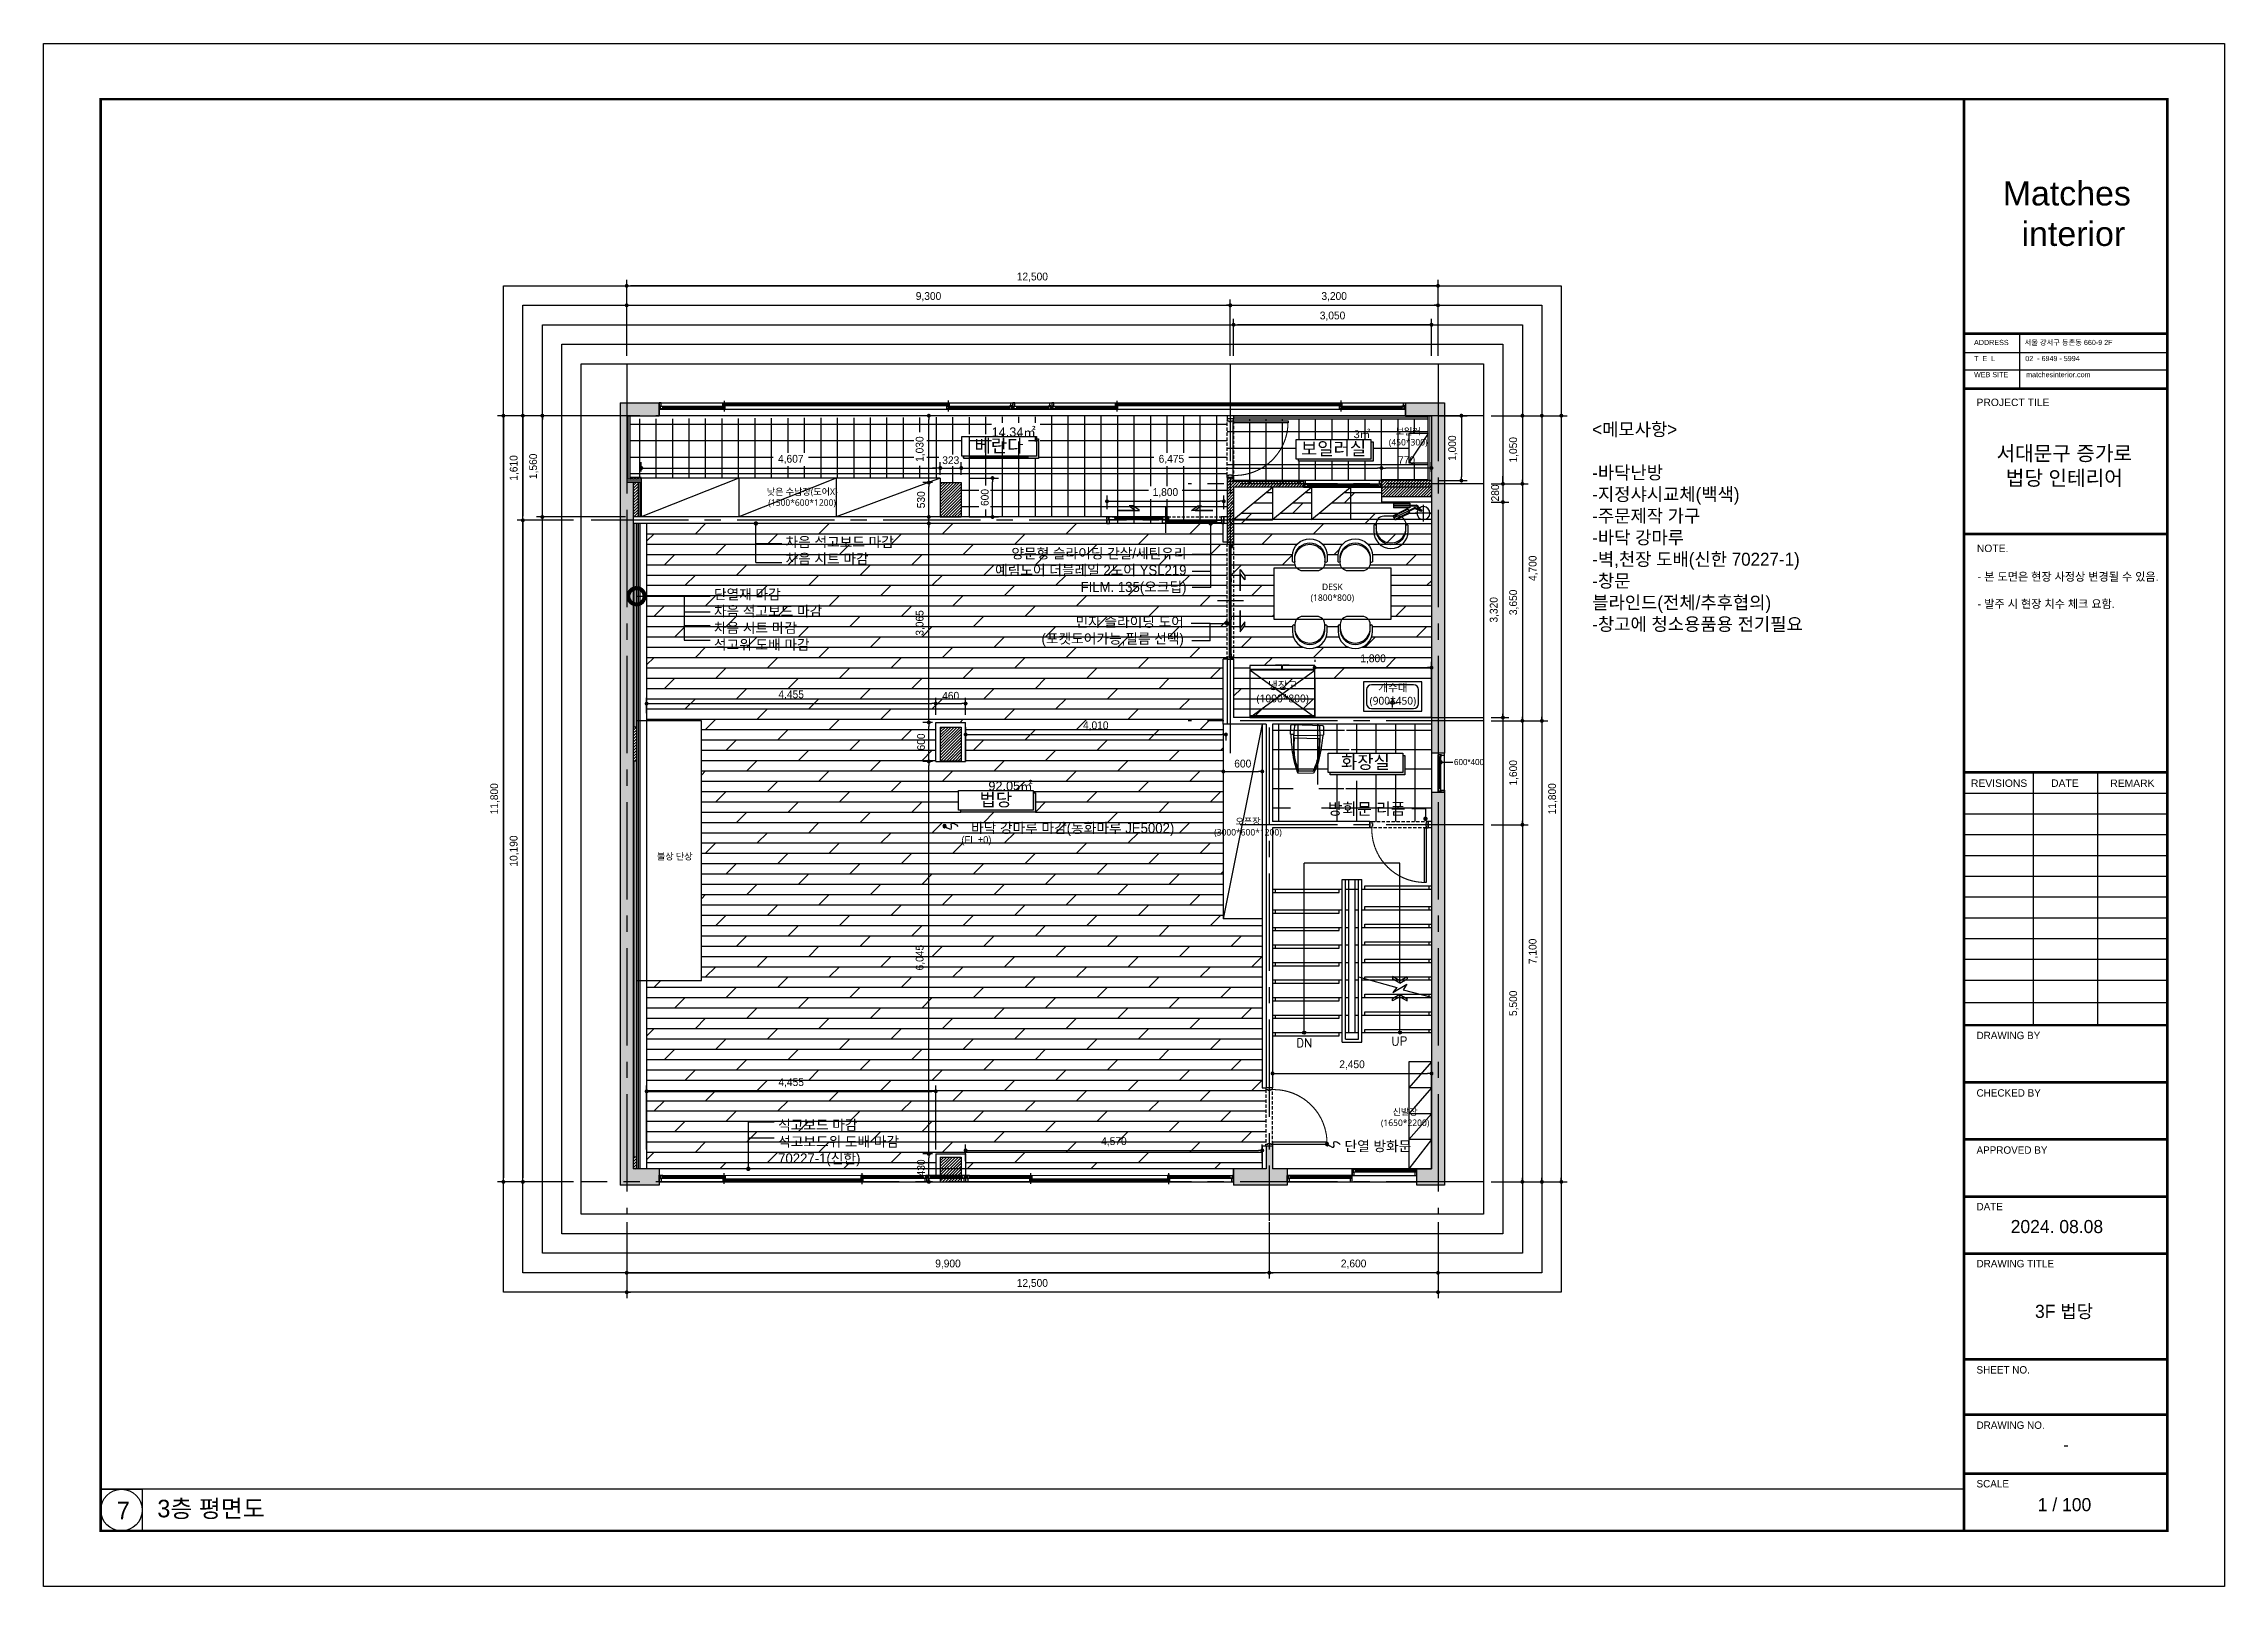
# Model space of a CAD drawing. Header units: millimetres. Extents: x -224448 to 1592092, y -164641 to 319001.
# Drawn here: x 114260 to 147860, y 146190 to 169950 of the extents above; entities that cross this region are included whole.
import ezdxf
from ezdxf.enums import TextEntityAlignment as Align

# ---------------------------------------------------------------- set-up
doc = ezdxf.new("R2010")
doc.units = ezdxf.units.MM
for name, pattern in [('CEN', [62, 60, -1, 0, -1]), ('CENTER2', [1.125, 0.75, -0.125, 0.125, -0.125]), ('DH-HID2', [1.2, 0.8, -0.4]), ('HIDDEN', [9.525, 6.35, -3.175])]:
    doc.linetypes.add(name, pattern=pattern)
doc.layers.get('Defpoints').update_dxf_attribs({"color": 35})
for name, color, linetype in [('ARREA', 1, 'Continuous'), ('CO-DO-FR', 7, 'Continuous'), ('CO-DOOR', 8, 'Continuous'), ('CORE', 7, 'Continuous'), ('DIM', 3, 'Continuous'), ('FUR', 6, 'Continuous'), ('i-furn-bath', 6, 'Continuous'), ('I-SYM', 4, 'Continuous'), ('I-TEXT', 7, 'Continuous'), ('I_CON', 2, 'Continuous'), ('I_DOOR', 4, 'Continuous'), ('I_FORMAT', 7, 'Continuous'), ('I_FUR', 6, 'Continuous'), ('I_HAT', 8, 'Continuous'), ('I_TXT', 7, 'Continuous'), ('I_WALL', 3, 'Continuous'), ('I_WIN', 5, 'Continuous'), ('Layer 1', 7, 'Continuous')]:
    doc.layers.add(name, color=color, linetype=linetype)
doc.layers.add('I_CEN', color=1, linetype='CEN', lineweight=13)
doc.layers.add('I_DIM', color=1, linetype='Continuous', lineweight=13)
doc.styles.add('HY울릉도', font='')
doc.styles.add('IABU-글꼴스타일', font='')
doc.styles.add('NTOP', font='Dotum.ttf')
doc.styles.add('ROMANS', font='romans', dxfattribs={"height": 135})
doc.styles.add('sim', font='')
doc.styles.get("Standard").update_dxf_attribs({"font": 'arial.ttf'})
doc.styles.add('맑은고딕', font='malgun.ttf')
doc.styles.add('주석', font='arial.ttf')
doc.styles.get('HY울릉도').set_extended_font_data('HY울릉도L')
doc.styles.get('IABU-글꼴스타일').set_extended_font_data('HY울릉도L')
doc.styles.get('sim').set_extended_font_data('Pretendard Variable Light')
doc.linetypes.add('BATTING', pattern='A,0.00254,-2.54,[134,ltypeshp.shx,S=2.54,R=0,X=-2.54,Y=0],-5.08,[134,ltypeshp.shx,S=2.54,R=180,X=2.54,Y=0],-2.54', length=10.16254)
doc.dimstyles.new('IABC-100 (SUB)', dxfattribs={"dimscale": 60, "dimtxt": 2, "dimasz": 1, "dimexe": 1.5, "dimexo": 2, "dimgap": 1, "dimtad": 1, "dimdec": 0, "dimdsep": 46, "dimlunit": 6, "dimtxsty": 'IABU-글꼴스타일', "dimblk": '1234_Dot', "dimcen": 1, "dimclrd": 4, "dimclre": 4, "dimclrt": 7, "dimadec": 0, "dimazin": 0, "dimtfac": 1, "dimtdec": 0, "dimtix": 1, "dimtmove": 2, "dimatfit": 3, "dimldrblk": '1234_Dot', "dimfxl": 2, "dimtolj": 1, "dimtzin": 0, "dimarcsym": 0})
pattern_1 = [(45, (0, 10166.584), (-22.4506403, 22.4506403), [])]

msp = doc.modelspace()

# ---------------------------------------------------------------- texts
at = {"attachment_point": 1}
for s, insert, char_height in [('\\pxqr;14.34{\\fGulim|b0|i0|c129|p50;㎡}', (128405.919, 164038.381), 140), ('\\pxqr;3{\\fGulim|b0|i0|c129|p50;㎡}', (133560.364, 163994.151), 120), ('\\pxqr;92.05{\\fGulim|b0|i0|c129|p50;㎡}', (128356.268, 158587.335), 140)]:
    msp.add_mtext_dynamic_manual_height_columns(s, width=1140.73369, gutter_width=12.5, heights=[0], dxfattribs=dict(at, insert=insert, char_height=char_height))
at = {"layer": 'I-TEXT', "color": 0, "style": 'NTOP'}
for s, p in [('바닥 강마루 마감(동화마루 JE5002)', (130115.103, 157869.277)), ('단열 방화문', (134818.091, 152969.983))]:
    msp.add_text(s, height=155, dxfattribs=at).set_placement(p, align=Align.MIDDLE_CENTER)
at = {"layer": 'I-TEXT', "style": 'NTOP'}
msp.add_text('(FL %%P0)', height=109.9999, dxfattribs=at).set_placement((128631.948, 157689.163), align=Align.MIDDLE_CENTER)
at = {"layer": 'I-TEXT', "color": 0, "style": 'NTOP'}
for s, insert, char_height, width, attachment_point in [('\\pxsm1;<메모사항>\\P\\ps*;\\P-바닥난방\\P-지정샤시교체(백색)\\P-주문제작 가구\\P-바닥 강마루\\P-벽,천장 도배(신한 70227-1)\\P-창문 블라인드(전체/추후협의)\\P-창고에 청소용품용 전기필요', (138120, 164109.997), 200, 3178.397, 1), ('\\pxsm1,ql;차음 석고보드 마감\\P\\pq*;차음 시트 마감', (125691.136, 162352.343), 155, 2444.92077, 1), ('\\pxsm1,qr;양문형 슬라이딩 간살/세틴유리\\P예림도어 더블레일 2도어 YSL219\\PFILM. 135(오크딥)', (128513.44, 162177.003), 155, 3355.02816, 1), ('\\pxsm1,ql;단열재 마감\\P\\pq*;차음 석고보드 마감\\P차음 시트 마감\\P\\ps*;석고위 도배 마감', (124587.802, 161546.418), 155, 2444.92077, 1), ('\\pxsm1,qr;민자 슬라이딩 도어\\P(포켓도어가능,필름 선택) ', (128517.973, 161122.823), 155, 3309.7632, 1), ('\\pxql;600*400', (136556.366, 158885.403), 95, 1132.16295, 5), ('방화문 리폼', (134046.232, 158255.397), 180, 2444.92077, 1), ('\\pxsm1;석고보드 마감\\P석고보드위 도배 마감\\P70227-1(신한)', (125576.748, 152657.009), 155, 2444.92077, 7)]:
    msp.add_mtext(s, dxfattribs=dict(at, insert=insert, char_height=char_height, width=width, attachment_point=attachment_point))
at = {"layer": 'I_FORMAT'}
for s, height, p in [('PROJECT TILE', 114.03042, (144040.905, 164368.439)), ('NOTE.', 114.0304, (144046.071, 162120.08))]:
    msp.add_text(s, height=height, dxfattribs=at).set_placement(p)
for s, p in [('REVISIONS', (144388.842, 158560.571)), ('DATE', (145402.748, 158560.571)), ('REMARK', (146442.446, 158559.88))]:
    msp.add_text(s, height=114.0304, dxfattribs=at).set_placement(p, align=Align.MIDDLE_CENTER)
at = {"layer": 'I_FORMAT', "style": 'sim'}
for s, height, p in [('DRAWING BY', 114.0304, (144040.905, 154618.259)), ('CHECKED BY', 114.0304, (144040.905, 153732.821)), ('APPROVED BY', 114.03042, (144040.905, 152852.821)), ('DATE', 114.0304, (144040.905, 151981.792)), ('2024. 08.08', 201.6, (144567.425, 151631.206)), ('DRAWING TITLE', 114.03042, (144040.905, 151103.808)), ('SHEET NO.', 114.0304, (144040.905, 149468.213)), ('DRAWING NO.', 114.03042, (144040.905, 148615.924)), ('SCALE', 114.0304, (144040.905, 147713.735))]:
    msp.add_text(s, height=height, dxfattribs=at).set_placement(p)
msp.add_text('-', height=201.6, dxfattribs=at).set_placement((145420.093, 148374.287), align=Align.MIDDLE_CENTER)
at = {"layer": 'I_FORMAT', "insert": (144003.179, 165387.79), "char_height": 114.030418, "width": 3215.12084, "attachment_point": 1, "line_spacing_factor": 0.93}
msp.add_mtext('{\\fGulim|b0|i0|c129|p50;\\H0.7x;ADDRESS        서울 강서구 등촌동 660-9 2F\\P\\fArial|b0|i0|c129|p34;\\P\\fGulim|b0|i0|c129|p50;T  E  L  \\fArial|b0|i0|c129|p34;          \\fArial|b0|i0|c0|p34;   \\fGulim|b0|i0|c129|p50;02  - 6949 - 5994\\P\\fArial|b0|i0|c129|p34;\\P\\fGulim|b0|i0|c129|p50;WEB SITE         matchesinterior.com}', dxfattribs=at)
at = {"layer": 'I_FORMAT', "insert": (145393.195, 163438.6), "char_height": 228.06084, "width": 7049.60658, "attachment_point": 5}
msp.add_mtext('{\\fPretendard Variable SemiBold|b0|i0|c129|p2;서대문구 증가로\\P법당 인테리어}', dxfattribs=at)
at = {"layer": 'I_FORMAT', "linetype": 'ByBlock', "insert": (144058.064, 161802.658), "char_height": 125.43346, "width": 2771.88373, "attachment_point": 1, "style": 'HY울릉도'}
msp.add_mtext('{\\fPretendard Variable Light|b0|i0|c129|p2;- 본 도면은 현장 사정상 변경될 수 있음.\\P\\P- 발주 시 현장 치수 체크 요함.}', dxfattribs=at)
at = {"layer": 'I_FORMAT', "attachment_point": 5, "style": 'sim'}
for s, insert, char_height, width in [('3F 법당', (145389.839, 150415.022), 201.6, 3701.04345), ('\\pxql;3층 평면도', (118967.099, 147374.466), 270, 5910.6775), ('1 / 100', (145396.701, 147447.63), 201.6, 3701.04345), ('\\pxql;7', (118343.012, 147358.466), 270, 5910.6775)]:
    msp.add_mtext(s, dxfattribs=dict(at, insert=insert, char_height=char_height, width=width))
at = {"layer": 'I_TXT', "char_height": 100, "width": 3000, "attachment_point": 5, "style": '맑은고딕'}
for s, insert in [('보일러\\P(450*300)', (135284.739, 163883.696)), ('낮은 수납장(도어X)\\P(1500*600*1200)', (125947.184, 162954.418)), ('DESK\\P(1800*800)', (134116.471, 161488.998)), ('오픈장\\P(3000*600*1200)', (132816.029, 157876.656)), ('불상 단상', (123983.923, 157426.656)), ('신발장\\P(1650*2200)', (135237.383, 153402.569))]:
    msp.add_mtext(s, dxfattribs=dict(at, insert=insert))
at = {"layer": 'I_TXT', "color": 142, "char_height": 200, "width": 1149.88274, "attachment_point": 5, "style": 'HY울릉도'}
for s, insert in [('{\\fPretendard Variable Medium|b0|i0|c129|p2;베란다}', (128980.861, 163746.958)), ('{\\fPretendard Variable Medium|b0|i0|c129|p2;보일러실}', (134135.305, 163702.728)), ('{\\fPretendard Variable Medium|b0|i0|c129|p2;화장실}', (134625.305, 158872.728)), ('{\\fPretendard Variable Medium|b0|i0|c129|p2;법당}', (128931.209, 158295.912))]:
    msp.add_mtext(s, dxfattribs=dict(at, insert=insert))
at = {"layer": 'Layer 1', "color": 250, "insert": (144445.117, 166829.17), "char_height": 373.824, "attachment_point": 7, "style": '주석'}
msp.add_mtext('Matches\\P  interior', dxfattribs=at)

# ---------------------------------------------------------------- blocks, each defined once
blk = doc.blocks.new('1234_Dot')
at = {"color": 0, "linetype": 'ByBlock', "lineweight": -2}
blk.add_line((-0.5, 0), (-1, 0), dxfattribs=at)
at = {"color": 0, "linetype": 'ByBlock', "const_width": 0.5}
blk.add_lwpolyline([(-0.25, 0, 1), (0.25, 0, 1)], format="xyb", close=True, dxfattribs=at)
blk = doc.blocks.new('*D756')
at = {"layer": 'Defpoints', "color": 0, "ltscale": 50, "transparency": 16777216}
for p in [(132544, 165920), (123244, 165020), (132544, 165020)]:
    blk.add_point(p, dxfattribs=at)
at = {"layer": 'DIM', "color": 4, "lineweight": -2, "ltscale": 50, "transparency": 16777216}
for p, q in [((123244, 165140), (123244, 166010)), ((132544, 165140), (132544, 166010)), ((123304, 165920), (132484, 165920))]:
    blk.add_line(p, q, dxfattribs=at)
at = {"layer": 'DIM', "color": 4, "lineweight": -2, "ltscale": 50, "transparency": 16777216, "xscale": 60, "yscale": 60, "zscale": 60, "rotation": 180}
blk.add_blockref('1234_Dot', (123244, 165920), dxfattribs=at)
at = {"layer": 'DIM', "color": 4, "lineweight": -2, "ltscale": 50, "transparency": 16777216, "xscale": 60, "yscale": 60, "zscale": 60}
blk.add_blockref('1234_Dot', (132544, 165920), dxfattribs=at)
at = {"layer": 'DIM', "color": 7, "ltscale": 50, "transparency": 16777216, "insert": (127894, 166052), "char_height": 120, "attachment_point": 5, "style": 'IABU-글꼴스타일'}
blk.add_mtext('\\A1;9,300', dxfattribs=at)
blk = doc.blocks.new('*D749')
at = {"layer": 'Defpoints', "color": 0, "ltscale": 50, "transparency": 16777216}
for p in [(135744, 165920), (132544, 165020), (135744, 165020)]:
    blk.add_point(p, dxfattribs=at)
at = {"layer": 'DIM', "color": 4, "lineweight": -2, "ltscale": 50, "transparency": 16777216}
for p, q in [((132544, 165140), (132544, 166010)), ((135744, 165140), (135744, 166010)), ((132604, 165920), (135684, 165920))]:
    blk.add_line(p, q, dxfattribs=at)
at = {"layer": 'DIM', "color": 4, "lineweight": -2, "ltscale": 50, "transparency": 16777216, "xscale": 60, "yscale": 60, "zscale": 60, "rotation": 180}
blk.add_blockref('1234_Dot', (132544, 165920), dxfattribs=at)
at = {"layer": 'DIM', "color": 4, "lineweight": -2, "ltscale": 50, "transparency": 16777216, "xscale": 60, "yscale": 60, "zscale": 60}
blk.add_blockref('1234_Dot', (135744, 165920), dxfattribs=at)
at = {"layer": 'DIM', "color": 7, "ltscale": 50, "transparency": 16777216, "insert": (134144, 166052), "char_height": 120, "attachment_point": 5, "style": 'IABU-글꼴스타일'}
blk.add_mtext('\\A1;3,200', dxfattribs=at)
blk = doc.blocks.new('klsdfa')
at = {"layer": 'I_CEN'}
blk.add_arc((2937606, -1355168), 820, 90.7053, 181.3042, dxfattribs=at)
at = {"layer": 'I_DOOR'}
for points in [[(2937596, -1354347), (2937596, -1355187), (2937626, -1355187), (2937626, -1354347)], [(2936756, -1355187), (2936756, -1355287), (2936786, -1355287), (2936786, -1355257), (2936796, -1355257), (2936796, -1355217), (2936786, -1355217), (2936786, -1355187), (2936756, -1355187)], [(2937656, -1355187), (2937656, -1355287), (2937626, -1355287), (2937626, -1355257), (2937616, -1355257), (2937616, -1355217), (2937626, -1355217), (2937626, -1355187), (2937656, -1355187)]]:
    blk.add_lwpolyline(points, close=True, dxfattribs=at)
at = {"layer": 'I_FUR', "color": 8, "linetype": 'HIDDEN', "ltscale": 8}
for p, q in [((2937626, -1355187), (2936786, -1355187)), ((2936786, -1355287), (2937626, -1355287))]:
    blk.add_line(p, q, dxfattribs=at)
blk = doc.blocks.new('dsd5')
at = {"layer": 'I_WIN', "linetype": 'Continuous'}
for p, q in [((44310, 14210), (44280, 14210)), ((44280, 14210), (44280, 14119)), ((44280, 14119), (44280, 14110)), ((44297, 14110), (44297, 14159)), ((44297, 14159), (44310, 14159)), ((44301, 14115), (44301, 14155)), ((44301, 14155), (44339, 14155)), ((45459, 14155), (44301, 14155)), ((44339, 14115), (44301, 14115)), ((45459, 14115), (44301, 14115)), ((44310, 14159), (44310, 14210)), ((44339, 14140), (44333, 14138)), ((44333, 14138), (44333, 14132)), ((45425, 14137), (44333, 14137)), ((44333, 14133), (45425, 14133)), ((44333, 14132), (44339, 14130)), ((44339, 14155), (44339, 14140)), ((44339, 14141), (44341, 14140)), ((44339, 14129), (44341, 14131)), ((44339, 14130), (44339, 14115)), ((44341, 14140), (44342, 14139)), ((44341, 14131), (44342, 14132)), ((44342, 14139), (44343, 14137)), ((44342, 14132), (44343, 14133)), ((45418, 14139), (45417, 14137)), ((45418, 14139), (45417, 14137)), ((45418, 14132), (45417, 14133)), ((45418, 14132), (45417, 14133)), ((45419, 14140), (45418, 14139)), ((45419, 14140), (45418, 14139)), ((45419, 14131), (45418, 14132)), ((45419, 14131), (45418, 14132)), ((45421, 14141), (45419, 14140)), ((45421, 14141), (45419, 14140)), ((45421, 14129), (45419, 14131)), ((45421, 14129), (45419, 14131)), ((45459, 14155), (45421, 14155)), ((45421, 14155), (45421, 14140)), ((45459, 14155), (45421, 14155)), ((45421, 14155), (45421, 14140)), ((45421, 14140), (45427, 14138)), ((45421, 14140), (45427, 14138)), ((45427, 14132), (45421, 14130)), ((45427, 14132), (45421, 14130)), ((45421, 14130), (45421, 14115)), ((45421, 14130), (45421, 14115)), ((45421, 14115), (45459, 14115)), ((45421, 14115), (45459, 14115)), ((45425, 14137), (45425, 14133)), ((45425, 14137), (45425, 14133)), ((45427, 14138), (45427, 14132)), ((45427, 14138), (45427, 14132)), ((45450, 14161), (45450, 14210)), ((45450, 14210), (45480, 14210)), ((45450, 14159), (45450, 14161)), ((45463, 14159), (45450, 14159)), ((45459, 14115), (45459, 14155)), ((45459, 14115), (45459, 14155)), ((45463, 14110), (45463, 14159)), ((45480, 14210), (45480, 14119)), ((45480, 14210), (45480, 14119)), ((45480, 14119), (45480, 14110)), ((45480, 14119), (45480, 14110)), ((44280, 14110), (44297, 14110)), ((45480, 14110), (45463, 14110))]:
    blk.add_line(p, q, dxfattribs=at)
blk.add_lwpolyline([(45480, 14210), (44280, 14210), (44280, 14110), (45480, 14110)], close=True, dxfattribs=at)
blk = doc.blocks.new('ff')
at = {"layer": 'I_WIN', "linetype": 'Continuous'}
for p, q in [((43740, 8610), (43710, 8610)), ((43710, 8610), (43710, 8519)), ((43710, 8519), (43710, 8510)), ((43710, 8510), (43727, 8510)), ((43727, 8510), (43727, 8559)), ((43727, 8559), (43740, 8559)), ((43731, 8515), (43731, 8555)), ((43731, 8555), (43769, 8555)), ((44289, 8555), (43731, 8555)), ((43769, 8515), (43731, 8515)), ((44289, 8515), (43731, 8515)), ((43740, 8559), (43740, 8610)), ((43769, 8540), (43763, 8538)), ((43763, 8538), (43763, 8532)), ((44257, 8537), (43763, 8537)), ((43763, 8533), (44257, 8533)), ((43763, 8532), (43769, 8530)), ((43769, 8555), (43769, 8540)), ((43769, 8541), (43771, 8540)), ((43769, 8529), (43771, 8531)), ((43769, 8530), (43769, 8515)), ((43771, 8540), (43772, 8539)), ((43771, 8531), (43772, 8532)), ((43772, 8539), (43773, 8537)), ((43772, 8532), (43773, 8533)), ((44248, 8539), (44247, 8537)), ((44248, 8539), (44247, 8537)), ((44248, 8532), (44247, 8533)), ((44248, 8532), (44247, 8533)), ((44249, 8540), (44248, 8539)), ((44249, 8540), (44248, 8539)), ((44249, 8531), (44248, 8532)), ((44249, 8531), (44248, 8532)), ((44251, 8541), (44249, 8540)), ((44251, 8541), (44249, 8540)), ((44251, 8529), (44249, 8531)), ((44251, 8529), (44249, 8531)), ((44289, 8555), (44251, 8555)), ((44251, 8555), (44251, 8540)), ((44289, 8555), (44251, 8555)), ((44251, 8555), (44251, 8540)), ((44251, 8540), (44257, 8538)), ((44251, 8540), (44257, 8538)), ((44257, 8532), (44251, 8530)), ((44257, 8532), (44251, 8530)), ((44251, 8530), (44251, 8515)), ((44251, 8530), (44251, 8515)), ((44251, 8515), (44289, 8515)), ((44251, 8515), (44289, 8515)), ((44255, 8537), (44255, 8533)), ((44255, 8537), (44255, 8533)), ((44257, 8538), (44257, 8532)), ((44257, 8538), (44257, 8532)), ((44280, 8561), (44280, 8610)), ((44280, 8610), (44310, 8610)), ((44280, 8559), (44280, 8561)), ((44293, 8559), (44280, 8559)), ((44289, 8515), (44289, 8555)), ((44289, 8515), (44289, 8555)), ((44293, 8510), (44293, 8559)), ((44310, 8510), (44293, 8510)), ((44310, 8610), (44310, 8519)), ((44310, 8610), (44310, 8519)), ((44310, 8519), (44310, 8510)), ((44310, 8519), (44310, 8510))]:
    blk.add_line(p, q, dxfattribs=at)
blk.add_lwpolyline([(44310, 8610), (43710, 8610), (43710, 8510), (44310, 8510)], dxfattribs=at)
blk = doc.blocks.new('dd')
at = {"layer": 'I_WIN', "linetype": 'Continuous'}
for p, q in [((10974, 19551), (16424, 19551)), ((10974, 19542), (10974, 19551)), ((10974, 19551), (10991, 19551)), ((10974, 19451), (10974, 19542)), ((10991, 19551), (10991, 19502)), ((10991, 19502), (11004, 19502)), ((10994, 19546), (11974, 19546)), ((11032, 19546), (10994, 19546)), ((10994, 19546), (10994, 19506)), ((10994, 19506), (11974, 19506)), ((10994, 19506), (11032, 19506)), ((11004, 19502), (11004, 19500)), ((11004, 19500), (11004, 19451)), ((11027, 19529), (11032, 19531)), ((11027, 19523), (11027, 19529)), ((11032, 19521), (11027, 19523)), ((11029, 19524), (11029, 19528)), ((11032, 19531), (11032, 19546)), ((11032, 19532), (11035, 19530)), ((11974, 19528), (11032, 19528)), ((11032, 19524), (11974, 19524)), ((11032, 19520), (11035, 19522)), ((11032, 19506), (11032, 19521)), ((11035, 19530), (11036, 19529)), ((11035, 19522), (11036, 19523)), ((11036, 19529), (11036, 19528)), ((11036, 19523), (11036, 19524)), ((11953, 19529), (11952, 19528)), ((11953, 19523), (11952, 19524)), ((11956, 19532), (11953, 19530)), ((11953, 19530), (11953, 19529)), ((11953, 19522), (11953, 19523)), ((11956, 19520), (11953, 19522)), ((11956, 19531), (11956, 19546)), ((11956, 19546), (11991, 19546)), ((11962, 19529), (11956, 19531)), ((11956, 19521), (11962, 19523)), ((11956, 19506), (11956, 19521)), ((11991, 19506), (11956, 19506)), ((11956, 19496), (15441, 19496)), ((11991, 19496), (11956, 19496)), ((11956, 19496), (11956, 19456)), ((11962, 19523), (11962, 19529)), ((11962, 19524), (11962, 19528)), ((11974, 19420), (11974, 19585)), ((11991, 19546), (11991, 19506)), ((11991, 19481), (11991, 19496)), ((15441, 19546), (15406, 19546)), ((15406, 19546), (15406, 19506)), ((15406, 19546), (16424, 19546)), ((15406, 19506), (15441, 19506)), ((15441, 19496), (15406, 19496)), ((15406, 19496), (15406, 19481)), ((15424, 19418), (15424, 19586)), ((15424, 19506), (16424, 19506)), ((15436, 19529), (15441, 19531)), ((15436, 19523), (15436, 19529)), ((16370, 19528), (15436, 19528)), ((15436, 19524), (16370, 19524)), ((15441, 19521), (15436, 19523)), ((15441, 19531), (15441, 19546)), ((15441, 19532), (15444, 19530)), ((15441, 19520), (15444, 19522)), ((15441, 19506), (15441, 19521)), ((15441, 19456), (15441, 19496)), ((15444, 19530), (15444, 19530)), ((15444, 19530), (15445, 19528)), ((15444, 19523), (15445, 19524)), ((15444, 19522), (15444, 19523)), ((16362, 19529), (16361, 19528)), ((16362, 19523), (16361, 19524)), ((16365, 19532), (16362, 19530)), ((16362, 19530), (16362, 19529)), ((16362, 19522), (16362, 19523)), ((16365, 19520), (16362, 19522)), ((16365, 19531), (16365, 19546)), ((16365, 19546), (16403, 19546)), ((16370, 19529), (16365, 19531)), ((16365, 19521), (16370, 19523)), ((16365, 19506), (16365, 19521)), ((16403, 19506), (16365, 19506)), ((16370, 19523), (16370, 19529)), ((16406, 19502), (16394, 19502)), ((16394, 19502), (16394, 19451)), ((16403, 19546), (16403, 19506)), ((16424, 19551), (16406, 19551)), ((16406, 19551), (16406, 19502)), ((11004, 19451), (10974, 19451)), ((11004, 19451), (16424, 19451)), ((15441, 19478), (11956, 19478)), ((11956, 19474), (15441, 19474)), ((11956, 19456), (15424, 19456)), ((11956, 19456), (11991, 19456)), ((11986, 19479), (11991, 19481)), ((11986, 19472), (11986, 19479)), ((11986, 19478), (11986, 19474)), ((11991, 19471), (11986, 19472)), ((11991, 19481), (11994, 19480)), ((11991, 19470), (11994, 19471)), ((11991, 19456), (11991, 19471)), ((11994, 19480), (11994, 19479)), ((11994, 19479), (11995, 19478)), ((11994, 19472), (11995, 19474)), ((11994, 19471), (11994, 19472)), ((15403, 19479), (15402, 19478)), ((15403, 19472), (15402, 19474)), ((15406, 19482), (15403, 19480)), ((15403, 19480), (15403, 19479)), ((15403, 19471), (15403, 19472)), ((15406, 19470), (15403, 19471)), ((15406, 19481), (15412, 19479)), ((15412, 19472), (15406, 19471)), ((15406, 19471), (15406, 19456)), ((15406, 19456), (15441, 19456)), ((15412, 19479), (15412, 19472)), ((15412, 19474), (15412, 19478)), ((16394, 19451), (16424, 19451))]:
    blk.add_line(p, q, dxfattribs=at)
blk = doc.blocks.new('win101')
at = {"layer": 'I_WIN', "linetype": 'Continuous'}
for p, q in [((-123185, -156809), (-123185, -156800)), ((-123185, -156800), (-123168, -156800)), ((-123185, -156810), (-123185, -156801)), ((-123185, -156900), (-123185, -156809)), ((-123185, -156900), (-123185, -156810)), ((-123155, -156900), (-123185, -156900)), ((-123168, -156800), (-123168, -156849)), ((-123168, -156849), (-123155, -156849)), ((-123127, -156805), (-123165, -156805)), ((-123165, -156805), (-123165, -156845)), ((-123165, -156805), (-122185, -156805)), ((-123127, -156805), (-123165, -156805)), ((-123165, -156805), (-123165, -156845)), ((-123165, -156845), (-123127, -156845)), ((-123165, -156845), (-122185, -156845)), ((-123165, -156845), (-123127, -156845)), ((-123155, -156849), (-123155, -156852)), ((-123155, -156852), (-123155, -156900)), ((-123132, -156822), (-123127, -156821)), ((-123132, -156822), (-123127, -156821)), ((-123132, -156829), (-123132, -156822)), ((-123132, -156829), (-123132, -156822)), ((-123127, -156831), (-123132, -156829)), ((-123127, -156831), (-123132, -156829)), ((-123130, -156828), (-123130, -156824)), ((-123130, -156828), (-123130, -156824)), ((-123127, -156821), (-123127, -156805)), ((-123127, -156821), (-123127, -156805)), ((-123127, -156820), (-123124, -156821)), ((-123127, -156820), (-123124, -156821)), ((-122185, -156824), (-123127, -156824)), ((-123127, -156828), (-122185, -156828)), ((-123127, -156831), (-123124, -156830)), ((-123127, -156831), (-123124, -156830)), ((-123127, -156845), (-123127, -156831)), ((-123127, -156845), (-123127, -156831)), ((-123124, -156821), (-123123, -156822)), ((-123124, -156821), (-123123, -156822)), ((-123124, -156830), (-123123, -156829)), ((-123124, -156830), (-123123, -156829)), ((-123123, -156822), (-123123, -156824)), ((-123123, -156822), (-123123, -156824)), ((-123123, -156829), (-123123, -156828)), ((-123123, -156829), (-123123, -156828)), ((-122247, -156822), (-122248, -156824)), ((-122247, -156829), (-122248, -156828)), ((-122244, -156820), (-122247, -156821)), ((-122247, -156821), (-122247, -156822)), ((-122247, -156830), (-122247, -156829)), ((-122244, -156831), (-122247, -156830)), ((-122244, -156821), (-122244, -156805)), ((-122244, -156805), (-122206, -156805)), ((-122238, -156822), (-122244, -156821)), ((-122244, -156831), (-122238, -156829)), ((-122244, -156845), (-122244, -156831)), ((-122206, -156845), (-122244, -156845)), ((-122238, -156829), (-122238, -156822)), ((-122203, -156850), (-122215, -156850)), ((-122215, -156850), (-122215, -156900)), ((-122215, -156900), (-122185, -156900)), ((-122206, -156805), (-122206, -156845)), ((-122185, -156801), (-122203, -156801)), ((-122203, -156801), (-122203, -156850)), ((-122185, -156810), (-122185, -156801)), ((-122185, -156900), (-122185, -156810))]:
    blk.add_line(p, q, dxfattribs=at)
blk.add_lwpolyline([(-123185, -156900), (-122185, -156900), (-122185, -156801), (-123185, -156801)], close=True, dxfattribs=at)
blk = doc.blocks.new('win11')
at = {"layer": 'I_WIN', "linetype": 'Continuous'}
for p, q in [((-132830, -160207), (-132860, -160207)), ((-132860, -160207), (-132860, -160298)), ((-132843, -160307), (-132843, -160258)), ((-132843, -160258), (-132830, -160258)), ((-132840, -160262), (-131860, -160262)), ((-132840, -160302), (-132840, -160262)), ((-132840, -160262), (-132802, -160262)), ((-132830, -160207), (-128765, -160207)), ((-132830, -160255), (-132830, -160207)), ((-132830, -160258), (-132830, -160255)), ((-132802, -160262), (-132802, -160276)), ((-131878, -160211), (-129735, -160211)), ((-131878, -160251), (-131878, -160211)), ((-131878, -160211), (-131843, -160211)), ((-131878, -160229), (-129735, -160229)), ((-129735, -160233), (-131878, -160233)), ((-131878, -160251), (-129735, -160251)), ((-131843, -160251), (-131878, -160251)), ((-131843, -160262), (-131878, -160262)), ((-131878, -160262), (-131878, -160276)), ((-131860, -160176), (-131860, -160341)), ((-131843, -160226), (-131848, -160228)), ((-131848, -160228), (-131848, -160234)), ((-131848, -160233), (-131848, -160229)), ((-131848, -160234), (-131843, -160236)), ((-131843, -160211), (-131843, -160226)), ((-131843, -160225), (-131840, -160227)), ((-131843, -160237), (-131840, -160235)), ((-131843, -160236), (-131843, -160251)), ((-131843, -160302), (-131843, -160262)), ((-131840, -160227), (-131840, -160228)), ((-131840, -160228), (-131839, -160229)), ((-131840, -160234), (-131839, -160233)), ((-131840, -160235), (-131840, -160234)), ((-129756, -160228), (-129757, -160229)), ((-129756, -160235), (-129757, -160233)), ((-129753, -160225), (-129756, -160227)), ((-129756, -160227), (-129756, -160228)), ((-129756, -160236), (-129756, -160235)), ((-129753, -160237), (-129756, -160236)), ((-129753, -160226), (-129753, -160211)), ((-129753, -160211), (-129718, -160211)), ((-129747, -160228), (-129753, -160226)), ((-129753, -160236), (-129747, -160234)), ((-129753, -160251), (-129753, -160236)), ((-129718, -160251), (-129753, -160251)), ((-129753, -160302), (-129753, -160262)), ((-129753, -160262), (-129718, -160262)), ((-129747, -160234), (-129747, -160228)), ((-129747, -160229), (-129747, -160233)), ((-129735, -160173), (-129735, -160341)), ((-129735, -160262), (-128735, -160262)), ((-129718, -160211), (-129718, -160251)), ((-129718, -160262), (-129718, -160276)), ((-128756, -160262), (-128794, -160262)), ((-128794, -160262), (-128794, -160276)), ((-128765, -160257), (-128765, -160207)), ((-128765, -160207), (-128735, -160207)), ((-128753, -160257), (-128765, -160257)), ((-128756, -160302), (-128756, -160262)), ((-128753, -160306), (-128753, -160257)), ((-132860, -160298), (-132860, -160307)), ((-132860, -160307), (-128735, -160306)), ((-132860, -160307), (-132843, -160307)), ((-132840, -160302), (-131860, -160302)), ((-132802, -160302), (-132840, -160302)), ((-132802, -160276), (-132807, -160278)), ((-132807, -160278), (-132807, -160285)), ((-132807, -160285), (-132802, -160286)), ((-132805, -160279), (-132805, -160283)), ((-132802, -160276), (-132799, -160277)), ((-132802, -160279), (-131860, -160279)), ((-131860, -160283), (-132802, -160283)), ((-132802, -160287), (-132799, -160286)), ((-132802, -160286), (-132802, -160302)), ((-132799, -160277), (-132798, -160278)), ((-132799, -160286), (-132798, -160285)), ((-132798, -160278), (-132798, -160279)), ((-132798, -160285), (-132798, -160283)), ((-131881, -160278), (-131882, -160279)), ((-131881, -160285), (-131882, -160283)), ((-131878, -160276), (-131881, -160277)), ((-131881, -160277), (-131881, -160278)), ((-131881, -160286), (-131881, -160285)), ((-131878, -160287), (-131881, -160286)), ((-131878, -160276), (-131872, -160278)), ((-131872, -160285), (-131878, -160286)), ((-131878, -160286), (-131878, -160302)), ((-131878, -160302), (-131843, -160302)), ((-131872, -160278), (-131872, -160285)), ((-131872, -160279), (-131872, -160283)), ((-129718, -160302), (-129753, -160302)), ((-129753, -160302), (-128735, -160302)), ((-129718, -160276), (-129723, -160278)), ((-129723, -160278), (-129723, -160285)), ((-129723, -160279), (-128788, -160279)), ((-128788, -160283), (-129723, -160283)), ((-129723, -160285), (-129718, -160286)), ((-129718, -160276), (-129715, -160277)), ((-129718, -160287), (-129715, -160286)), ((-129718, -160286), (-129718, -160302)), ((-129715, -160277), (-129715, -160278)), ((-129715, -160278), (-129714, -160279)), ((-129715, -160285), (-129714, -160283)), ((-129715, -160286), (-129715, -160285)), ((-128797, -160278), (-128798, -160279)), ((-128797, -160285), (-128798, -160283)), ((-128794, -160276), (-128797, -160277)), ((-128797, -160277), (-128797, -160278)), ((-128797, -160286), (-128797, -160285)), ((-128794, -160287), (-128797, -160286)), ((-128794, -160276), (-128788, -160278)), ((-128788, -160285), (-128794, -160286)), ((-128794, -160286), (-128794, -160302)), ((-128794, -160302), (-128756, -160302)), ((-128788, -160278), (-128788, -160285)), ((-128735, -160306), (-128753, -160306))]:
    blk.add_line(p, q, dxfattribs=at)
blk = doc.blocks.new('win10')
at = {"layer": 'I_WIN', "linetype": 'Continuous'}
for p, q in [((-128735, -160207), (-128735, -160297)), ((-128705, -160207), (-128735, -160207)), ((-128735, -160207), (-128735, -160298)), ((-128718, -160307), (-128718, -160258)), ((-128718, -160258), (-128705, -160258)), ((-128715, -160302), (-128715, -160262)), ((-128715, -160262), (-128677, -160262)), ((-128715, -160262), (-128156, -160262)), ((-128715, -160302), (-128715, -160262)), ((-128715, -160262), (-128677, -160262)), ((-128705, -160255), (-128705, -160207)), ((-128705, -160258), (-128705, -160255)), ((-128677, -160262), (-128677, -160276)), ((-128677, -160262), (-128677, -160276)), ((-128156, -160262), (-128194, -160262)), ((-128194, -160262), (-128194, -160276)), ((-128165, -160257), (-128165, -160207)), ((-128165, -160207), (-128135, -160207)), ((-128153, -160257), (-128165, -160257)), ((-128156, -160302), (-128156, -160262)), ((-128153, -160306), (-128153, -160257)), ((-128135, -160207), (-128135, -160297)), ((-128735, -160297), (-128735, -160306)), ((-128735, -160298), (-128735, -160307)), ((-128735, -160307), (-128718, -160307)), ((-128677, -160302), (-128715, -160302)), ((-128715, -160302), (-128156, -160302)), ((-128677, -160302), (-128715, -160302)), ((-128677, -160276), (-128682, -160278)), ((-128677, -160276), (-128682, -160278)), ((-128682, -160278), (-128682, -160285)), ((-128682, -160278), (-128682, -160285)), ((-128682, -160285), (-128677, -160286)), ((-128682, -160285), (-128677, -160286)), ((-128680, -160279), (-128680, -160283)), ((-128680, -160279), (-128680, -160283)), ((-128677, -160276), (-128674, -160277)), ((-128677, -160276), (-128674, -160277)), ((-128677, -160279), (-128188, -160279)), ((-128188, -160283), (-128677, -160283)), ((-128677, -160287), (-128674, -160286)), ((-128677, -160286), (-128677, -160302)), ((-128677, -160287), (-128674, -160286)), ((-128677, -160286), (-128677, -160302)), ((-128674, -160277), (-128673, -160278)), ((-128674, -160277), (-128673, -160278)), ((-128674, -160286), (-128673, -160285)), ((-128674, -160286), (-128673, -160285)), ((-128673, -160278), (-128673, -160279)), ((-128673, -160278), (-128673, -160279)), ((-128673, -160285), (-128673, -160283)), ((-128673, -160285), (-128673, -160283)), ((-128197, -160278), (-128198, -160279)), ((-128197, -160285), (-128198, -160283)), ((-128194, -160276), (-128197, -160277)), ((-128197, -160277), (-128197, -160278)), ((-128197, -160286), (-128197, -160285)), ((-128194, -160287), (-128197, -160286)), ((-128194, -160276), (-128188, -160278)), ((-128188, -160285), (-128194, -160286)), ((-128194, -160286), (-128194, -160302)), ((-128194, -160302), (-128156, -160302)), ((-128188, -160278), (-128188, -160285)), ((-128135, -160306), (-128153, -160306)), ((-128135, -160297), (-128135, -160306))]:
    blk.add_line(p, q, dxfattribs=at)
blk.add_lwpolyline([(-128735, -160207), (-128135, -160207), (-128135, -160306), (-128735, -160306)], close=True, dxfattribs=at)
blk = doc.blocks.new('55')
at = {"layer": 'CORE', "color": 1}
for p, q in [((43002, 6190), (43002, 8800)), ((43002, 8080), (43002, 8800)), ((44478, 8800), (43002, 8800)), ((44478, 6953), (44478, 8800)), ((42555, 8400), (42555, 8350)), ((43540, 8350), (43540, 8400)), ((43940, 8450), (44965, 8450)), ((43940, 8400), (43940, 8450)), ((44925, 8450), (44925, 8400)), ((42515, 8350), (43540, 8350)), ((42555, 8080), (42555, 8030)), ((43540, 8030), (43540, 8080)), ((43940, 8130), (44965, 8130)), ((43940, 8080), (43940, 8130)), ((44925, 8130), (44925, 8080)), ((42515, 8030), (43540, 8030)), ((42515, 7760), (43540, 7760)), ((42555, 7810), (42555, 7760)), ((43540, 7760), (43540, 7810)), ((43940, 7860), (44965, 7860)), ((43940, 7810), (43940, 7860)), ((44925, 7860), (44925, 7810)), ((42515, 7490), (43540, 7490)), ((42555, 7540), (42555, 7490)), ((43540, 7490), (43540, 7540)), ((43940, 7590), (44965, 7590)), ((43940, 7540), (43940, 7590)), ((44925, 7590), (44925, 7540)), ((42515, 7220), (43540, 7220)), ((42555, 7270), (42555, 7220)), ((43540, 7220), (43540, 7270)), ((43940, 7320), (44965, 7320)), ((43940, 7270), (43940, 7320)), ((44925, 7320), (44925, 7270)), ((42515, 6950), (43540, 6950)), ((42555, 7000), (42555, 6950)), ((42555, 6730), (42555, 6680)), ((43540, 6950), (43540, 7000)), ((43540, 6680), (43540, 6730)), ((43840, 7050), (44431, 6883)), ((43940, 7050), (44965, 7050)), ((43940, 7000), (43940, 7050)), ((43940, 6780), (44965, 6780)), ((43940, 6730), (43940, 6780)), ((44371, 6807), (44584, 6934)), ((44431, 6883), (44371, 6807)), ((44478, 6190), (44478, 6777)), ((44584, 6934), (44529, 6847)), ((44529, 6847), (44965, 6736)), ((44925, 7050), (44925, 7000)), ((44925, 6780), (44925, 6730)), ((42515, 6680), (43540, 6680)), ((42515, 6410), (43540, 6410)), ((42555, 6460), (42555, 6410)), ((43540, 6410), (43540, 6460)), ((43940, 6510), (44965, 6510)), ((43940, 6460), (43940, 6510)), ((44925, 6510), (44925, 6460)), ((42515, 6140), (43540, 6140)), ((42555, 6190), (42555, 6140)), ((43540, 6140), (43540, 6190)), ((43940, 6240), (44965, 6240)), ((43940, 6190), (43940, 6240)), ((44925, 6240), (44925, 6190))]:
    blk.add_line(p, q, dxfattribs=at)
at = {"layer": 'CORE'}
for p, q in [((42515, 8400), (43590, 8400)), ((43590, 6040), (43590, 8550)), ((43590, 8550), (43890, 8550)), ((43640, 6090), (43640, 8550)), ((43640, 8400), (43690, 8400)), ((43640, 8400), (43840, 8400)), ((43690, 6190), (43690, 8550)), ((43790, 6190), (43790, 8550)), ((43790, 8400), (43840, 8400)), ((43840, 6090), (43840, 8550)), ((43890, 6040), (43890, 8550)), ((43890, 8400), (44965, 8400)), ((42515, 8080), (43590, 8080)), ((43640, 8080), (43690, 8080)), ((43790, 8080), (43840, 8080)), ((43890, 8080), (44965, 8080)), ((42515, 7810), (43590, 7810)), ((43640, 7810), (43690, 7810)), ((43790, 7810), (43840, 7810)), ((43890, 7810), (44965, 7810)), ((42515, 7540), (43590, 7540)), ((43640, 7540), (43690, 7540)), ((43790, 7540), (43840, 7540)), ((43890, 7540), (44965, 7540)), ((42515, 7270), (43590, 7270)), ((43640, 7270), (43690, 7270)), ((43790, 7270), (43840, 7270)), ((43890, 7270), (44965, 7270)), ((42515, 7000), (43590, 7000)), ((42515, 6730), (43590, 6730)), ((43640, 7000), (43690, 7000)), ((43640, 6730), (43690, 6730)), ((43790, 7000), (43840, 7000)), ((43790, 6730), (43840, 6730)), ((43890, 7000), (44965, 7000)), ((43890, 6730), (44965, 6730)), ((44478, 6988), (44363, 7054)), ((44363, 7054), (44363, 7019)), ((44478, 6953), (44363, 7019)), ((44478, 6777), (44363, 6711)), ((44478, 6743), (44363, 6677)), ((44478, 6988), (44592, 7054)), ((44478, 6953), (44592, 7019)), ((44478, 6777), (44592, 6711)), ((44478, 6743), (44592, 6677)), ((44592, 7054), (44592, 7019)), ((42515, 6460), (43590, 6460)), ((43640, 6460), (43690, 6460)), ((43790, 6460), (43840, 6460)), ((43890, 6460), (44965, 6460)), ((44363, 6677), (44363, 6711)), ((44592, 6677), (44592, 6711)), ((42515, 6190), (43590, 6190)), ((43640, 6190), (43840, 6190)), ((43640, 6090), (43840, 6090)), ((43890, 6190), (44965, 6190)), ((43590, 6040), (43890, 6040))]:
    blk.add_line(p, q, dxfattribs=at)
for centre, radius in [((43002, 6190), 24.4), ((44478, 6190), 23.2)]:
    blk.add_circle(centre, radius, dxfattribs=at)
at = {"layer": 'CORE', "color": 2, "style": 'ROMANS'}
for s, p in [('DN', (43005, 5963)), ('UP', (44469, 5992))]:
    blk.add_text(s, height=135, dxfattribs=at).set_placement(p, align=Align.CENTER)
blk = doc.blocks.new('ggg2')
at = {"layer": 'FUR'}
for p, q in [((38105, 13490), (37610, 13490)), ((37610, 13490), (37610, 13430)), ((38105, 13500), (38005, 13500)), ((38005, 13500), (38005, 13490)), ((38105, 13490), (38105, 13500)), ((38105, 13430), (38105, 13490)), ((38215, 13500), (38115, 13500)), ((38115, 13490), (38115, 13500)), ((38610, 13490), (38115, 13490)), ((38115, 13430), (38115, 13490)), ((38215, 13500), (38215, 13490)), ((38610, 13430), (38610, 13490)), ((38105, 13430), (37610, 13430)), ((38610, 13420), (37610, 13420)), ((37610, 13420), (37610, 12690)), ((38610, 13430), (38115, 13430)), ((38610, 12690), (38610, 13420)), ((37610, 12720), (38610, 12720)), ((37610, 12710), (38610, 12710)), ((37610, 12690), (38610, 12690))]:
    blk.add_line(p, q, dxfattribs=at)
at = {"layer": 'I_HAT'}
for p, q in [((37610, 12690), (38610, 13420)), ((38610, 12690), (37610, 13420))]:
    blk.add_line(p, q, dxfattribs=at)
at = {"layer": 'I_TXT', "insert": (38117, 13072), "char_height": 120, "width": 3000, "attachment_point": 5, "style": '맑은고딕'}
blk.add_mtext('냉장고\\P(1000*800)', dxfattribs=at)
blk = doc.blocks.new('개수대')
at = {"layer": 'I_FUR'}
for p, q in [((43086, 12884), (43086, 12668)), ((43811, 12959), (43161, 12959)), ((43886, 12668), (43886, 12884)), ((43161, 12593), (43811, 12593)), ((43414, 12683), (43558, 12683)), ((43486, 12611), (43486, 12755))]:
    blk.add_line(p, q, dxfattribs=at)
blk.add_lwpolyline([(43036, 13003), (43036, 12553), (43936, 12553), (43936, 13003)], close=True, dxfattribs=at)
blk.add_circle((43486, 12683), 27.5, dxfattribs=at)
for centre, start, end in [((43161, 12884), 90, 180), ((43811, 12884), 0, 90), ((43161, 12668), 180, 270), ((43811, 12668), 270, 0)]:
    blk.add_arc(centre, 75, start, end, dxfattribs=at)
at = {"layer": 'I_TXT', "insert": (43491, 12800), "char_height": 120, "width": 3000, "attachment_point": 5, "style": '맑은고딕'}
blk.add_mtext('개수대\\P(900*450)', dxfattribs=at)
blk = doc.blocks.new('gg')
at = {"layer": 'I_FUR'}
blk.add_lwpolyline([(39772, 12041, 0.414213), (39894, 12163), (39894, 12189, 1.001496), (39929, 12189), (39929, 12272, 0.999571), (39398, 12272), (39398, 12189, 1.001496), (39433, 12189), (39433, 12163, 0.414213), (39555, 12041)], format="xyb", close=True, dxfattribs=at)
blk.add_lwpolyline([(39894, 12189), (39894, 12272, 0.871098), (39433, 12272), (39433, 12189)], format="xyb", dxfattribs=at)
at = {"layer": 'I_HAT'}
blk.add_arc((39664, 12221), 231, 359.9213, 180.0787, dxfattribs=at)
blk = doc.blocks.new('j1')
at = {"layer": 'i-furn-bath', "color": 6}
for p, q in [((19424, 13495), (19424, 13371)), ((19911, 13515), (19444, 13515)), ((19931, 13371), (19931, 13495)), ((19434, 13361), (19480, 13361)), ((19480, 13350), (19877, 13350)), ((19877, 13361), (19921, 13361)), ((19801, 12776), (19561, 12776))]:
    blk.add_line(p, q, dxfattribs=at)
at = {"layer": 'i-furn-bath', "color": 8}
for p, q in [((19860, 13313), (19497, 13313)), ((19788, 12808), (19570, 12809)), ((19788, 12803), (19571, 12804))]:
    blk.add_line(p, q, dxfattribs=at)
at = {"layer": 'i-furn-bath', "color": 6}
for centre, radius, start, end in [((19444, 13495), 20, 90.0841, 180.0841), ((19508, 13495), 20, 90.0841, 180.0841), ((19911, 13495), 20, 0.0841, 90.0841), ((19434, 13371), 10, 180.0841, 270.0841), ((21972, 13521), 2543, 183.6048, 190.6239), ((17396, 13502), 2529, 349.7615, 356.7996), ((19921, 13371), 10, 270.0841, 0.0841), ((20392, 13193), 930, 188.6922, 206.6125), ((19244, 13047), 603, 336.7429, 343.4052), ((19244, 13047), 620, 334.0455, 343.4052), ((18965, 13191), 930, 339.8612, 351.4761)]:
    blk.add_arc(centre, radius, start, end, dxfattribs=at)
at = {"layer": 'i-furn-bath', "color": 8}
for centre, radius, start, end in [((21966, 13284), 2487, 175.0464, 185.2984), ((19848, 13495), 20, 0.0841, 90.0841), ((17399, 13269), 2479, 355.0401, 5.2848), ((19497, 13303), 10, 90.0841, 178.9512), ((21956, 13258), 2469, 178.9512, 184.7179), ((19860, 13303), 10, 1.217, 90.0841), ((17401, 13251), 2469, 355.4504, 1.217), ((20393, 13193), 913, 188.7237, 200.3793), ((20393, 13193), 908, 188.7237, 200.3793), ((20084, 13045), 573, 197.2123, 204.1918), ((20084, 13045), 568, 197.2161, 204.1972), ((19570, 12814), 10, 203.5698, 270.4448), ((19570, 12814), 5, 203.5698, 270.4448), ((19788, 12813), 5, 270.4448, 336.7429), ((19788, 12813), 10, 270.4448, 336.7429), ((19244, 13047), 598, 336.7429, 343.4052), ((18964, 13191), 908, 339.789, 351.4446), ((18964, 13199), 917, 339.2782, 350.9115)]:
    blk.add_arc(centre, radius, start, end, dxfattribs=at)
blk = doc.blocks.new('_DotSmall')
at = {"color": 0, "linetype": 'ByBlock', "const_width": 0.5}
blk.add_lwpolyline([(-0.0625, 0, 1), (0.0625, 0, 1)], format="xyb", close=True, dxfattribs=at)
blk = doc.blocks.new('마감지시')
at = {"layer": 'I-SYM'}
blk.add_hatch(color=256, dxfattribs=at).paths.add_polyline_path([(100285, -105169, 1), (100395, -105169, 1)])
blk.add_circle((100340, -105169), 55.1, dxfattribs=at)
blk.add_open_spline([(100340, -105169), (100472, -105076), (100636, -104989), (100521, -105343), (100750, -105224), (100793, -105160)], degree=3, knots=[104.407257, 104.407257, 104.407257, 104.407257, 483.492448, 667.725925, 958.402292, 958.402292, 958.402292, 958.402292], dxfattribs=at)
blk = doc.blocks.new('*D750')
at = {"layer": 'Defpoints', "color": 0, "ltscale": 50, "transparency": 16777216}
for p in [(123244, 166220), (123244, 165020), (135744, 165020)]:
    blk.add_point(p, dxfattribs=at)
at = {"layer": 'DIM', "color": 4, "lineweight": -2, "ltscale": 50, "transparency": 16777216}
for p, q in [((123244, 165140), (123244, 166310)), ((135684, 166220), (123304, 166220)), ((135744, 165140), (135744, 166310))]:
    blk.add_line(p, q, dxfattribs=at)
at = {"layer": 'DIM', "color": 4, "lineweight": -2, "ltscale": 50, "transparency": 16777216, "xscale": 60, "yscale": 60, "zscale": 60, "rotation": 180}
blk.add_blockref('1234_Dot', (123244, 166220), dxfattribs=at)
at = {"layer": 'DIM', "color": 4, "lineweight": -2, "ltscale": 50, "transparency": 16777216, "xscale": 60, "yscale": 60, "zscale": 60}
blk.add_blockref('1234_Dot', (135744, 166220), dxfattribs=at)
at = {"layer": 'DIM', "color": 7, "ltscale": 50, "transparency": 16777216, "insert": (129494, 166352), "char_height": 120, "attachment_point": 5, "style": 'IABU-글꼴스타일'}
blk.add_mtext('\\A1;12,500', dxfattribs=at)
blk = doc.blocks.new('*D751')
at = {"layer": 'Defpoints', "color": 0, "ltscale": 50, "transparency": 16777216}
for p in [(136444, 164220), (136444, 163170), (137044, 163170)]:
    blk.add_point(p, dxfattribs=at)
at = {"layer": 'DIM', "color": 4, "lineweight": -2, "ltscale": 50, "transparency": 16777216}
for p, q in [((136564, 164220), (137134, 164220)), ((137044, 164160), (137044, 163230)), ((136564, 163170), (137134, 163170))]:
    blk.add_line(p, q, dxfattribs=at)
at = {"layer": 'DIM', "color": 4, "lineweight": -2, "ltscale": 50, "transparency": 16777216, "xscale": 60, "yscale": 60, "zscale": 60}
for p, rotation in [((137044, 164220), 90), ((137044, 163170), 270)]:
    blk.add_blockref('1234_Dot', p, dxfattribs=dict(at, rotation=rotation))
at = {"layer": 'DIM', "color": 7, "ltscale": 50, "transparency": 16777216, "insert": (136913, 163695), "char_height": 120, "attachment_point": 5, "rotation": 90, "style": 'IABU-글꼴스타일'}
blk.add_mtext('\\A1;1,050', dxfattribs=at)
blk = doc.blocks.new('*D752')
at = {"layer": 'Defpoints', "color": 0, "ltscale": 50, "transparency": 16777216}
for p in [(136444, 163170), (136444, 159520), (137044, 159520)]:
    blk.add_point(p, dxfattribs=at)
at = {"layer": 'DIM', "color": 4, "lineweight": -2, "ltscale": 50, "transparency": 16777216}
for p, q in [((136564, 163170), (137134, 163170)), ((137044, 163110), (137044, 159580)), ((136564, 159520), (137134, 159520))]:
    blk.add_line(p, q, dxfattribs=at)
at = {"layer": 'DIM', "color": 4, "lineweight": -2, "ltscale": 50, "transparency": 16777216, "xscale": 60, "yscale": 60, "zscale": 60}
for p, rotation in [((137044, 163170), 90), ((137044, 159520), 270)]:
    blk.add_blockref('1234_Dot', p, dxfattribs=dict(at, rotation=rotation))
at = {"layer": 'DIM', "color": 7, "ltscale": 50, "transparency": 16777216, "insert": (136913, 161345), "char_height": 120, "attachment_point": 5, "rotation": 90, "style": 'IABU-글꼴스타일'}
blk.add_mtext('\\A1;3,650', dxfattribs=at)
blk = doc.blocks.new('*D753')
at = {"layer": 'Defpoints', "color": 0, "ltscale": 50, "transparency": 16777216}
for p in [(136444, 159520), (136444, 157920), (137044, 157920)]:
    blk.add_point(p, dxfattribs=at)
at = {"layer": 'DIM', "color": 4, "lineweight": -2, "ltscale": 50, "transparency": 16777216}
for p, q in [((136564, 159520), (137134, 159520)), ((137044, 159460), (137044, 157980)), ((136564, 157920), (137134, 157920))]:
    blk.add_line(p, q, dxfattribs=at)
at = {"layer": 'DIM', "color": 4, "lineweight": -2, "ltscale": 50, "transparency": 16777216, "xscale": 60, "yscale": 60, "zscale": 60}
for p, rotation in [((137044, 159520), 90), ((137044, 157920), 270)]:
    blk.add_blockref('1234_Dot', p, dxfattribs=dict(at, rotation=rotation))
at = {"layer": 'DIM', "color": 7, "ltscale": 50, "transparency": 16777216, "insert": (136913, 158720), "char_height": 120, "attachment_point": 5, "rotation": 90, "style": 'IABU-글꼴스타일'}
blk.add_mtext('\\A1;1,600', dxfattribs=at)
blk = doc.blocks.new('*D757')
at = {"layer": 'Defpoints', "color": 0, "ltscale": 50, "transparency": 16777216}
for p in [(136444, 157920), (136444, 152420), (137044, 152420)]:
    blk.add_point(p, dxfattribs=at)
at = {"layer": 'DIM', "color": 4, "lineweight": -2, "ltscale": 50, "transparency": 16777216}
for p, q in [((136564, 157920), (137134, 157920)), ((137044, 157860), (137044, 152480)), ((136564, 152420), (137134, 152420))]:
    blk.add_line(p, q, dxfattribs=at)
at = {"layer": 'DIM', "color": 4, "lineweight": -2, "ltscale": 50, "transparency": 16777216, "xscale": 60, "yscale": 60, "zscale": 60}
for p, rotation in [((137044, 157920), 90), ((137044, 152420), 270)]:
    blk.add_blockref('1234_Dot', p, dxfattribs=dict(at, rotation=rotation))
at = {"layer": 'DIM', "color": 7, "ltscale": 50, "transparency": 16777216, "insert": (136913, 155170), "char_height": 120, "attachment_point": 5, "rotation": 90, "style": 'IABU-글꼴스타일'}
blk.add_mtext('\\A1;5,500', dxfattribs=at)
blk = doc.blocks.new('*D745')
at = {"layer": 'Defpoints', "color": 0, "ltscale": 50, "transparency": 16777216}
for p in [(136444, 164220), (136444, 152420), (137644, 152420)]:
    blk.add_point(p, dxfattribs=at)
at = {"layer": 'DIM', "color": 4, "lineweight": -2, "ltscale": 50, "transparency": 16777216}
for p, q in [((136564, 164220), (137734, 164220)), ((137644, 164160), (137644, 152480)), ((136564, 152420), (137734, 152420))]:
    blk.add_line(p, q, dxfattribs=at)
at = {"layer": 'DIM', "color": 4, "lineweight": -2, "ltscale": 50, "transparency": 16777216, "xscale": 60, "yscale": 60, "zscale": 60}
for p, rotation in [((137644, 164220), 90), ((137644, 152420), 270)]:
    blk.add_blockref('1234_Dot', p, dxfattribs=dict(at, rotation=rotation))
at = {"layer": 'DIM', "color": 7, "ltscale": 50, "transparency": 16777216, "insert": (137513, 158320), "char_height": 120, "attachment_point": 5, "rotation": 90, "style": 'IABU-글꼴스타일'}
blk.add_mtext('\\A1;11,800', dxfattribs=at)
blk = doc.blocks.new('*D746')
at = {"layer": 'Defpoints', "color": 0, "ltscale": 50, "transparency": 16777216}
for p in [(136444, 164220), (136444, 159520), (137344, 159520)]:
    blk.add_point(p, dxfattribs=at)
at = {"layer": 'DIM', "color": 4, "lineweight": -2, "ltscale": 50, "transparency": 16777216}
for p, q in [((136564, 164220), (137434, 164220)), ((137344, 164160), (137344, 159580)), ((136564, 159520), (137434, 159520))]:
    blk.add_line(p, q, dxfattribs=at)
at = {"layer": 'DIM', "color": 4, "lineweight": -2, "ltscale": 50, "transparency": 16777216, "xscale": 60, "yscale": 60, "zscale": 60}
for p, rotation in [((137344, 164220), 90), ((137344, 159520), 270)]:
    blk.add_blockref('1234_Dot', p, dxfattribs=dict(at, rotation=rotation))
at = {"layer": 'DIM', "color": 7, "ltscale": 50, "transparency": 16777216, "insert": (137213, 161870), "char_height": 120, "attachment_point": 5, "rotation": 90, "style": 'IABU-글꼴스타일'}
blk.add_mtext('\\A1;4,700', dxfattribs=at)
blk = doc.blocks.new('*D747')
at = {"layer": 'Defpoints', "color": 0, "ltscale": 50, "transparency": 16777216}
for p in [(136444, 159520), (136444, 152420), (137344, 152420)]:
    blk.add_point(p, dxfattribs=at)
at = {"layer": 'DIM', "color": 4, "lineweight": -2, "ltscale": 50, "transparency": 16777216}
for p, q in [((136564, 159520), (137434, 159520)), ((137344, 159460), (137344, 152480)), ((136564, 152420), (137434, 152420))]:
    blk.add_line(p, q, dxfattribs=at)
at = {"layer": 'DIM', "color": 4, "lineweight": -2, "ltscale": 50, "transparency": 16777216, "xscale": 60, "yscale": 60, "zscale": 60}
for p, rotation in [((137344, 159520), 90), ((137344, 152420), 270)]:
    blk.add_blockref('1234_Dot', p, dxfattribs=dict(at, rotation=rotation))
at = {"layer": 'DIM', "color": 7, "ltscale": 50, "transparency": 16777216, "insert": (137213, 155970), "char_height": 120, "attachment_point": 5, "rotation": 90, "style": 'IABU-글꼴스타일'}
blk.add_mtext('\\A1;7,100', dxfattribs=at)
blk = doc.blocks.new('*D758')
at = {"layer": 'Defpoints', "color": 0, "ltscale": 50, "transparency": 16777216}
for p in [(122544, 164220), (121644, 162610), (122544, 162610)]:
    blk.add_point(p, dxfattribs=at)
at = {"layer": 'DIM', "color": 4, "lineweight": -2, "ltscale": 50, "transparency": 16777216}
for p, q in [((122424, 164220), (121554, 164220)), ((121644, 164160), (121644, 162670)), ((122424, 162610), (121554, 162610))]:
    blk.add_line(p, q, dxfattribs=at)
at = {"layer": 'DIM', "color": 4, "lineweight": -2, "ltscale": 50, "transparency": 16777216, "xscale": 60, "yscale": 60, "zscale": 60}
for p, rotation in [((121644, 164220), 90), ((121644, 162610), 270)]:
    blk.add_blockref('1234_Dot', p, dxfattribs=dict(at, rotation=rotation))
at = {"layer": 'DIM', "color": 7, "ltscale": 50, "transparency": 16777216, "insert": (121513, 163415), "char_height": 120, "attachment_point": 5, "rotation": 90, "style": 'IABU-글꼴스타일'}
blk.add_mtext('\\A1;1,610', dxfattribs=at)
blk = doc.blocks.new('*D759')
at = {"layer": 'Defpoints', "color": 0, "ltscale": 50, "transparency": 16777216}
for p in [(122544, 162610), (121644, 152420), (122544, 152420)]:
    blk.add_point(p, dxfattribs=at)
at = {"layer": 'DIM', "color": 4, "lineweight": -2, "ltscale": 50, "transparency": 16777216}
for p, q in [((122424, 162610), (121554, 162610)), ((121644, 162550), (121644, 152480)), ((122424, 152420), (121554, 152420))]:
    blk.add_line(p, q, dxfattribs=at)
at = {"layer": 'DIM', "color": 4, "lineweight": -2, "ltscale": 50, "transparency": 16777216, "xscale": 60, "yscale": 60, "zscale": 60}
for p, rotation in [((121644, 162610), 90), ((121644, 152420), 270)]:
    blk.add_blockref('1234_Dot', p, dxfattribs=dict(at, rotation=rotation))
at = {"layer": 'DIM', "color": 7, "ltscale": 50, "transparency": 16777216, "insert": (121513, 157515), "char_height": 120, "attachment_point": 5, "rotation": 90, "style": 'IABU-글꼴스타일'}
blk.add_mtext('\\A1;10,190', dxfattribs=at)
blk = doc.blocks.new('*D743')
at = {"layer": 'Defpoints', "color": 0, "ltscale": 50, "transparency": 16777216}
for p in [(122544, 164220), (121344, 152420), (122544, 152420)]:
    blk.add_point(p, dxfattribs=at)
at = {"layer": 'DIM', "color": 4, "lineweight": -2, "ltscale": 50, "transparency": 16777216}
for p, q in [((122424, 164220), (121254, 164220)), ((121344, 164160), (121344, 152480)), ((122424, 152420), (121254, 152420))]:
    blk.add_line(p, q, dxfattribs=at)
at = {"layer": 'DIM', "color": 4, "lineweight": -2, "ltscale": 50, "transparency": 16777216, "xscale": 60, "yscale": 60, "zscale": 60}
for p, rotation in [((121344, 164220), 90), ((121344, 152420), 270)]:
    blk.add_blockref('1234_Dot', p, dxfattribs=dict(at, rotation=rotation))
at = {"layer": 'DIM', "color": 7, "ltscale": 50, "transparency": 16777216, "insert": (121213, 158320), "char_height": 120, "attachment_point": 5, "rotation": 90, "style": 'IABU-글꼴스타일'}
blk.add_mtext('\\A1;11,800', dxfattribs=at)
blk = doc.blocks.new('*D754')
at = {"layer": 'Defpoints', "color": 0, "ltscale": 50, "transparency": 16777216}
for p in [(123244, 151920), (133144, 151920), (133144, 151020)]:
    blk.add_point(p, dxfattribs=at)
at = {"layer": 'DIM', "color": 4, "lineweight": -2, "ltscale": 50, "transparency": 16777216}
for p, q in [((123244, 151800), (123244, 150930)), ((133144, 151800), (133144, 150930)), ((123304, 151020), (133084, 151020))]:
    blk.add_line(p, q, dxfattribs=at)
at = {"layer": 'DIM', "color": 4, "lineweight": -2, "ltscale": 50, "transparency": 16777216, "xscale": 60, "yscale": 60, "zscale": 60, "rotation": 180}
blk.add_blockref('1234_Dot', (123244, 151020), dxfattribs=at)
at = {"layer": 'DIM', "color": 4, "lineweight": -2, "ltscale": 50, "transparency": 16777216, "xscale": 60, "yscale": 60, "zscale": 60}
blk.add_blockref('1234_Dot', (133144, 151020), dxfattribs=at)
at = {"layer": 'DIM', "color": 7, "ltscale": 50, "transparency": 16777216, "insert": (128194, 151152), "char_height": 120, "attachment_point": 5, "style": 'IABU-글꼴스타일'}
blk.add_mtext('\\A1;9,900', dxfattribs=at)
blk = doc.blocks.new('*D755')
at = {"layer": 'Defpoints', "color": 0, "ltscale": 50, "transparency": 16777216}
for p in [(133144, 151920), (135744, 151920), (133144, 151020)]:
    blk.add_point(p, dxfattribs=at)
at = {"layer": 'DIM', "color": 4, "lineweight": -2, "ltscale": 50, "transparency": 16777216}
for p, q in [((133144, 151800), (133144, 150930)), ((135744, 151800), (135744, 150930)), ((135684, 151020), (133204, 151020))]:
    blk.add_line(p, q, dxfattribs=at)
at = {"layer": 'DIM', "color": 4, "lineweight": -2, "ltscale": 50, "transparency": 16777216, "xscale": 60, "yscale": 60, "zscale": 60, "rotation": 180}
blk.add_blockref('1234_Dot', (133144, 151020), dxfattribs=at)
at = {"layer": 'DIM', "color": 4, "lineweight": -2, "ltscale": 50, "transparency": 16777216, "xscale": 60, "yscale": 60, "zscale": 60}
blk.add_blockref('1234_Dot', (135744, 151020), dxfattribs=at)
at = {"layer": 'DIM', "color": 7, "ltscale": 50, "transparency": 16777216, "insert": (134444, 151152), "char_height": 120, "attachment_point": 5, "style": 'IABU-글꼴스타일'}
blk.add_mtext('\\A1;2,600', dxfattribs=at)
blk = doc.blocks.new('*D744')
at = {"layer": 'Defpoints', "color": 0, "ltscale": 50, "transparency": 16777216}
for p in [(123244, 151920), (135744, 151920), (123244, 150720)]:
    blk.add_point(p, dxfattribs=at)
at = {"layer": 'DIM', "color": 4, "lineweight": -2, "ltscale": 50, "transparency": 16777216}
for p, q in [((123244, 151800), (123244, 150630)), ((135744, 151800), (135744, 150630)), ((135684, 150720), (123304, 150720))]:
    blk.add_line(p, q, dxfattribs=at)
at = {"layer": 'DIM', "color": 4, "lineweight": -2, "ltscale": 50, "transparency": 16777216, "xscale": 60, "yscale": 60, "zscale": 60, "rotation": 180}
blk.add_blockref('1234_Dot', (123244, 150720), dxfattribs=at)
at = {"layer": 'DIM', "color": 4, "lineweight": -2, "ltscale": 50, "transparency": 16777216, "xscale": 60, "yscale": 60, "zscale": 60}
blk.add_blockref('1234_Dot', (135744, 150720), dxfattribs=at)
at = {"layer": 'DIM', "color": 7, "ltscale": 50, "transparency": 16777216, "insert": (129494, 150852), "char_height": 120, "attachment_point": 5, "style": 'IABU-글꼴스타일'}
blk.add_mtext('\\A1;12,500', dxfattribs=at)
blk = doc.blocks.new('*D748')
at = {"layer": 'Defpoints', "color": 0, "ltscale": 50, "transparency": 16777216}
for p in [(133194, 154159), (135644, 154159), (135644, 154089)]:
    blk.add_point(p, dxfattribs=at)
at = {"layer": 'DIM', "color": 4, "lineweight": -2, "ltscale": 50, "transparency": 16777216}
for p, q in [((133194, 154039), (133194, 153999)), ((133254, 154089), (135584, 154089)), ((135644, 154039), (135644, 153999))]:
    blk.add_line(p, q, dxfattribs=at)
at = {"layer": 'DIM', "color": 4, "lineweight": -2, "ltscale": 50, "transparency": 16777216, "xscale": 60, "yscale": 60, "zscale": 60, "rotation": 180}
blk.add_blockref('1234_Dot', (133194, 154089), dxfattribs=at)
at = {"layer": 'DIM', "color": 4, "lineweight": -2, "ltscale": 50, "transparency": 16777216, "xscale": 60, "yscale": 60, "zscale": 60}
blk.add_blockref('1234_Dot', (135644, 154089), dxfattribs=at)
at = {"layer": 'DIM', "color": 7, "ltscale": 50, "transparency": 16777216, "insert": (134419, 154220), "char_height": 120, "attachment_point": 5, "style": 'IABU-글꼴스타일'}
blk.add_mtext('\\A1;2,450', dxfattribs=at)
blk = doc.blocks.new('*D760')
at = {"layer": 'Defpoints', "color": 0, "ltscale": 50, "transparency": 16777216}
for p in [(133844, 160340), (135644, 160340), (135644, 159935)]:
    blk.add_point(p, dxfattribs=at)
at = {"layer": 'DIM', "color": 4, "lineweight": -2, "ltscale": 50, "transparency": 16777216}
for p, q in [((133844, 160460), (133844, 160430)), ((133904, 160340), (135584, 160340)), ((135644, 160055), (135644, 160430))]:
    blk.add_line(p, q, dxfattribs=at)
at = {"layer": 'DIM', "color": 4, "lineweight": -2, "ltscale": 50, "transparency": 16777216, "xscale": 60, "yscale": 60, "zscale": 60, "rotation": 180}
blk.add_blockref('1234_Dot', (133844, 160340), dxfattribs=at)
at = {"layer": 'DIM', "color": 4, "lineweight": -2, "ltscale": 50, "transparency": 16777216, "xscale": 60, "yscale": 60, "zscale": 60}
blk.add_blockref('1234_Dot', (135644, 160340), dxfattribs=at)
at = {"layer": 'DIM', "color": 7, "ltscale": 50, "transparency": 16777216, "insert": (134744, 160472), "char_height": 120, "attachment_point": 5, "style": 'IABU-글꼴스타일'}
blk.add_mtext('\\A1;1,800', dxfattribs=at)
blk = doc.blocks.new('*D761')
at = {"layer": 'Defpoints', "color": 0, "ltscale": 50, "transparency": 16777216}
for p in [(134874, 163414), (134874, 163235), (135644, 163235)]:
    blk.add_point(p, dxfattribs=at)
at = {"layer": 'DIM', "color": 4, "lineweight": -2, "ltscale": 50, "transparency": 16777216}
for p, q in [((134874, 163355), (134874, 163504)), ((135584, 163414), (134934, 163414)), ((135644, 163355), (135644, 163504))]:
    blk.add_line(p, q, dxfattribs=at)
at = {"layer": 'DIM', "color": 4, "lineweight": -2, "ltscale": 50, "transparency": 16777216, "xscale": 60, "yscale": 60, "zscale": 60, "rotation": 180}
blk.add_blockref('1234_Dot', (134874, 163414), dxfattribs=at)
at = {"layer": 'DIM', "color": 4, "lineweight": -2, "ltscale": 50, "transparency": 16777216, "xscale": 60, "yscale": 60, "zscale": 60}
blk.add_blockref('1234_Dot', (135644, 163414), dxfattribs=at)
at = {"layer": 'DIM', "color": 7, "ltscale": 50, "transparency": 16777216, "insert": (135259, 163534), "char_height": 120, "attachment_point": 5, "style": 'IABU-글꼴스타일'}
blk.add_mtext('\\A1;770', dxfattribs=at)
blk = doc.blocks.new('*D762')
at = {"layer": 'Defpoints', "color": 0, "ltscale": 50, "transparency": 16777216}
for p in [(128076, 163414), (123469, 163240), (128076, 163190)]:
    blk.add_point(p, dxfattribs=at)
at = {"layer": 'DIM', "color": 4, "lineweight": -2, "ltscale": 50, "transparency": 16777216}
for p, q in [((123469, 163360), (123469, 163504)), ((123529, 163414), (128016, 163414)), ((128076, 163310), (128076, 163504))]:
    blk.add_line(p, q, dxfattribs=at)
at = {"layer": 'DIM', "color": 4, "lineweight": -2, "ltscale": 50, "transparency": 16777216, "xscale": 60, "yscale": 60, "zscale": 60, "rotation": 180}
blk.add_blockref('1234_Dot', (123469, 163414), dxfattribs=at)
at = {"layer": 'DIM', "color": 4, "lineweight": -2, "ltscale": 50, "transparency": 16777216, "xscale": 60, "yscale": 60, "zscale": 60}
blk.add_blockref('1234_Dot', (128076, 163414), dxfattribs=at)
at = {"layer": 'DIM', "color": 7, "ltscale": 50, "transparency": 16777216, "insert": (125772, 163545), "char_height": 120, "attachment_point": 5, "style": 'IABU-글꼴스타일'}
blk.add_mtext('\\A1;4,607', dxfattribs=at)
blk = doc.blocks.new('*D763')
at = {"layer": 'Defpoints', "color": 0, "ltscale": 50, "transparency": 16777216}
for p in [(128399, 163414), (128076, 163190), (128399, 163190)]:
    blk.add_point(p, dxfattribs=at)
at = {"layer": 'DIM', "color": 4, "lineweight": -2, "ltscale": 50, "transparency": 16777216}
for p, q in [((128016, 163414), (127956, 163414)), ((128076, 163310), (128076, 163504)), ((128076, 163414), (128399, 163414)), ((128399, 163310), (128399, 163504)), ((128459, 163414), (128519, 163414))]:
    blk.add_line(p, q, dxfattribs=at)
at = {"layer": 'DIM', "color": 4, "lineweight": -2, "ltscale": 50, "transparency": 16777216, "xscale": 60, "yscale": 60, "zscale": 60}
blk.add_blockref('1234_Dot', (128076, 163414), dxfattribs=at)
at = {"layer": 'DIM', "color": 4, "lineweight": -2, "ltscale": 50, "transparency": 16777216, "xscale": 60, "yscale": 60, "zscale": 60, "rotation": 180}
blk.add_blockref('1234_Dot', (128399, 163414), dxfattribs=at)
at = {"layer": 'DIM', "color": 7, "ltscale": 50, "transparency": 16777216, "insert": (128237, 163534), "char_height": 120, "attachment_point": 5, "style": 'IABU-글꼴스타일'}
blk.add_mtext('\\A1;323', dxfattribs=at)
blk = doc.blocks.new('*D764')
at = {"layer": 'Defpoints', "color": 0, "ltscale": 50, "transparency": 16777216}
for p in [(134874, 163414), (128399, 163235), (134874, 163235)]:
    blk.add_point(p, dxfattribs=at)
at = {"layer": 'DIM', "color": 4, "lineweight": -2, "ltscale": 50, "transparency": 16777216}
for p, q in [((128399, 163355), (128399, 163504)), ((128459, 163414), (134814, 163414)), ((134874, 163355), (134874, 163504))]:
    blk.add_line(p, q, dxfattribs=at)
at = {"layer": 'DIM', "color": 4, "lineweight": -2, "ltscale": 50, "transparency": 16777216, "xscale": 60, "yscale": 60, "zscale": 60, "rotation": 180}
blk.add_blockref('1234_Dot', (128399, 163414), dxfattribs=at)
at = {"layer": 'DIM', "color": 4, "lineweight": -2, "ltscale": 50, "transparency": 16777216, "xscale": 60, "yscale": 60, "zscale": 60}
blk.add_blockref('1234_Dot', (134874, 163414), dxfattribs=at)
at = {"layer": 'DIM', "color": 7, "ltscale": 50, "transparency": 16777216, "insert": (131636, 163545), "char_height": 120, "attachment_point": 5, "style": 'IABU-글꼴스타일'}
blk.add_mtext('\\A1;6,475', dxfattribs=at)
blk = doc.blocks.new('*D765')
at = {"layer": 'Defpoints', "color": 0, "ltscale": 50, "transparency": 16777216}
for p in [(132594, 165620), (132594, 165020), (135644, 165020)]:
    blk.add_point(p, dxfattribs=at)
at = {"layer": 'DIM', "color": 4, "lineweight": -2, "ltscale": 50, "transparency": 16777216}
for p, q in [((132594, 165140), (132594, 165710)), ((135644, 165140), (135644, 165710)), ((135584, 165620), (132654, 165620))]:
    blk.add_line(p, q, dxfattribs=at)
at = {"layer": 'DIM', "color": 4, "lineweight": -2, "ltscale": 50, "transparency": 16777216, "xscale": 60, "yscale": 60, "zscale": 60, "rotation": 180}
blk.add_blockref('1234_Dot', (132594, 165620), dxfattribs=at)
at = {"layer": 'DIM', "color": 4, "lineweight": -2, "ltscale": 50, "transparency": 16777216, "xscale": 60, "yscale": 60, "zscale": 60}
blk.add_blockref('1234_Dot', (135644, 165620), dxfattribs=at)
at = {"layer": 'DIM', "color": 7, "ltscale": 50, "transparency": 16777216, "insert": (134119, 165752), "char_height": 120, "attachment_point": 5, "style": 'IABU-글꼴스타일'}
blk.add_mtext('\\A1;3,050', dxfattribs=at)
blk = doc.blocks.new('*D766')
at = {"layer": 'Defpoints', "color": 0, "ltscale": 50, "transparency": 16777216}
for p in [(135644, 164220), (135644, 163220), (136104, 163220)]:
    blk.add_point(p, dxfattribs=at)
at = {"layer": 'DIM', "color": 4, "lineweight": -2, "ltscale": 50, "transparency": 16777216}
for p, q in [((135764, 164220), (136194, 164220)), ((136104, 164160), (136104, 163280)), ((135764, 163220), (136194, 163220))]:
    blk.add_line(p, q, dxfattribs=at)
at = {"layer": 'DIM', "color": 4, "lineweight": -2, "ltscale": 50, "transparency": 16777216, "xscale": 60, "yscale": 60, "zscale": 60}
for p, rotation in [((136104, 164220), 90), ((136104, 163220), 270)]:
    blk.add_blockref('1234_Dot', p, dxfattribs=dict(at, rotation=rotation))
at = {"layer": 'DIM', "color": 7, "ltscale": 50, "transparency": 16777216, "insert": (135973, 163720), "char_height": 120, "attachment_point": 5, "rotation": 90, "style": 'IABU-글꼴스타일'}
blk.add_mtext('\\A1;1,000', dxfattribs=at)
blk = doc.blocks.new('*D767')
at = {"layer": 'Defpoints', "color": 0, "ltscale": 50, "transparency": 16777216}
for p in [(127899, 158895), (128076, 158895), (128076, 152850)]:
    blk.add_point(p, dxfattribs=at)
at = {"layer": 'DIM', "color": 4, "lineweight": -2, "ltscale": 50, "transparency": 16777216}
for p, q in [((127956, 158895), (127809, 158895)), ((127899, 152910), (127899, 158835)), ((127956, 152850), (127809, 152850))]:
    blk.add_line(p, q, dxfattribs=at)
at = {"layer": 'DIM', "color": 4, "lineweight": -2, "ltscale": 50, "transparency": 16777216, "xscale": 60, "yscale": 60, "zscale": 60}
for p, rotation in [((127899, 158895), 90), ((127899, 152850), 270)]:
    blk.add_blockref('1234_Dot', p, dxfattribs=dict(at, rotation=rotation))
at = {"layer": 'DIM', "color": 7, "ltscale": 50, "transparency": 16777216, "insert": (127768, 155873), "char_height": 120, "attachment_point": 5, "rotation": 90, "style": 'IABU-글꼴스타일'}
blk.add_mtext('\\A1;6,045', dxfattribs=at)
blk = doc.blocks.new('*D768')
at = {"layer": 'Defpoints', "color": 0, "ltscale": 50, "transparency": 16777216}
for p in [(127899, 159495), (128076, 159495), (128076, 158895)]:
    blk.add_point(p, dxfattribs=at)
at = {"layer": 'DIM', "color": 4, "lineweight": -2, "ltscale": 50, "transparency": 16777216}
for p, q in [((127956, 159495), (127809, 159495)), ((127899, 158955), (127899, 159435)), ((127956, 158895), (127809, 158895))]:
    blk.add_line(p, q, dxfattribs=at)
at = {"layer": 'DIM', "color": 4, "lineweight": -2, "ltscale": 50, "transparency": 16777216, "xscale": 60, "yscale": 60, "zscale": 60}
for p, rotation in [((127899, 159495), 90), ((127899, 158895), 270)]:
    blk.add_blockref('1234_Dot', p, dxfattribs=dict(at, rotation=rotation))
at = {"layer": 'DIM', "color": 7, "ltscale": 50, "transparency": 16777216, "insert": (127779, 159195), "char_height": 120, "attachment_point": 5, "rotation": 90, "style": 'IABU-글꼴스타일'}
blk.add_mtext('\\A1;600', dxfattribs=at)
blk = doc.blocks.new('*D769')
at = {"layer": 'Defpoints', "color": 0, "ltscale": 50, "transparency": 16777216}
for p in [(127899, 162560), (128076, 162560), (128076, 159495)]:
    blk.add_point(p, dxfattribs=at)
at = {"layer": 'DIM', "color": 4, "lineweight": -2, "ltscale": 50, "transparency": 16777216}
for p, q in [((127956, 162560), (127809, 162560)), ((127899, 159555), (127899, 162500)), ((127956, 159495), (127809, 159495))]:
    blk.add_line(p, q, dxfattribs=at)
at = {"layer": 'DIM', "color": 4, "lineweight": -2, "ltscale": 50, "transparency": 16777216, "xscale": 60, "yscale": 60, "zscale": 60}
for p, rotation in [((127899, 162560), 90), ((127899, 159495), 270)]:
    blk.add_blockref('1234_Dot', p, dxfattribs=dict(at, rotation=rotation))
at = {"layer": 'DIM', "color": 7, "ltscale": 50, "transparency": 16777216, "insert": (127768, 161028), "char_height": 120, "attachment_point": 5, "rotation": 90, "style": 'IABU-글꼴스타일'}
blk.add_mtext('\\A1;3,065', dxfattribs=at)
blk = doc.blocks.new('*D770')
at = {"layer": 'Defpoints', "color": 0, "ltscale": 50, "transparency": 16777216}
for p in [(127899, 163190), (128076, 163190), (128076, 162660)]:
    blk.add_point(p, dxfattribs=at)
at = {"layer": 'DIM', "color": 4, "lineweight": -2, "ltscale": 50, "transparency": 16777216}
for p, q in [((127956, 163190), (127809, 163190)), ((127899, 162720), (127899, 163130)), ((127956, 162660), (127809, 162660))]:
    blk.add_line(p, q, dxfattribs=at)
at = {"layer": 'DIM', "color": 4, "lineweight": -2, "ltscale": 50, "transparency": 16777216, "xscale": 60, "yscale": 60, "zscale": 60}
for p, rotation in [((127899, 163190), 90), ((127899, 162660), 270)]:
    blk.add_blockref('1234_Dot', p, dxfattribs=dict(at, rotation=rotation))
at = {"layer": 'DIM', "color": 7, "ltscale": 50, "transparency": 16777216, "insert": (127779, 162925), "char_height": 120, "attachment_point": 5, "rotation": 90, "style": 'IABU-글꼴스타일'}
blk.add_mtext('\\A1;530', dxfattribs=at)
blk = doc.blocks.new('*D771')
at = {"layer": 'Defpoints', "color": 0, "ltscale": 50, "transparency": 16777216}
for p in [(127899, 164220), (128076, 164220), (128076, 163190)]:
    blk.add_point(p, dxfattribs=at)
at = {"layer": 'DIM', "color": 4, "lineweight": -2, "ltscale": 50, "transparency": 16777216}
for p, q in [((127956, 164220), (127809, 164220)), ((127899, 163250), (127899, 164160)), ((127956, 163190), (127809, 163190))]:
    blk.add_line(p, q, dxfattribs=at)
at = {"layer": 'DIM', "color": 4, "lineweight": -2, "ltscale": 50, "transparency": 16777216, "xscale": 60, "yscale": 60, "zscale": 60}
for p, rotation in [((127899, 164220), 90), ((127899, 163190), 270)]:
    blk.add_blockref('1234_Dot', p, dxfattribs=dict(at, rotation=rotation))
at = {"layer": 'DIM', "color": 7, "ltscale": 50, "transparency": 16777216, "insert": (127768, 163705), "char_height": 120, "attachment_point": 5, "rotation": 90, "style": 'IABU-글꼴스타일'}
blk.add_mtext('\\A1;1,030', dxfattribs=at)
blk = doc.blocks.new('*D772')
at = {"layer": 'Defpoints', "color": 0, "ltscale": 50, "transparency": 16777216}
for p in [(127899, 152850), (128076, 152850), (128076, 152420)]:
    blk.add_point(p, dxfattribs=at)
at = {"layer": 'DIM', "color": 4, "lineweight": -2, "ltscale": 50, "transparency": 16777216}
for p, q in [((127956, 152850), (127809, 152850)), ((127899, 152480), (127899, 152790)), ((127956, 152420), (127809, 152420))]:
    blk.add_line(p, q, dxfattribs=at)
at = {"layer": 'DIM', "color": 4, "lineweight": -2, "ltscale": 50, "transparency": 16777216, "xscale": 60, "yscale": 60, "zscale": 60}
for p, rotation in [((127899, 152850), 90), ((127899, 152420), 270)]:
    blk.add_blockref('1234_Dot', p, dxfattribs=dict(at, rotation=rotation))
at = {"layer": 'DIM', "color": 7, "ltscale": 50, "transparency": 16777216, "insert": (127779, 152635), "char_height": 120, "attachment_point": 5, "rotation": 90, "style": 'IABU-글꼴스타일'}
blk.add_mtext('\\A1;430', dxfattribs=at)
blk = doc.blocks.new('*D773')
at = {"layer": 'Defpoints', "color": 0, "ltscale": 50, "transparency": 16777216}
for p in [(128400, 163260), (128881, 163260), (128399, 162660)]:
    blk.add_point(p, dxfattribs=at)
at = {"layer": 'DIM', "color": 4, "lineweight": -2, "ltscale": 50, "transparency": 16777216}
for p, q in [((128520, 163260), (128971, 163260)), ((128881, 162720), (128881, 163200)), ((128519, 162660), (128971, 162660))]:
    blk.add_line(p, q, dxfattribs=at)
at = {"layer": 'DIM', "color": 4, "lineweight": -2, "ltscale": 50, "transparency": 16777216, "xscale": 60, "yscale": 60, "zscale": 60}
for p, rotation in [((128881, 163260), 90), ((128881, 162660), 270)]:
    blk.add_blockref('1234_Dot', p, dxfattribs=dict(at, rotation=rotation))
at = {"layer": 'DIM', "color": 7, "ltscale": 50, "transparency": 16777216, "insert": (128761, 162960), "char_height": 120, "attachment_point": 5, "rotation": 90, "style": 'IABU-글꼴스타일'}
blk.add_mtext('\\A1;600', dxfattribs=at)
blk = doc.blocks.new('*D774')
at = {"layer": 'Defpoints', "color": 0, "ltscale": 50, "transparency": 16777216}
for p in [(130644, 162660), (132444, 162902), (132444, 162660)]:
    blk.add_point(p, dxfattribs=at)
at = {"layer": 'DIM', "color": 4, "lineweight": -2, "ltscale": 50, "transparency": 16777216}
for p, q in [((130644, 162780), (130644, 162992)), ((132444, 162780), (132444, 162992)), ((130704, 162902), (132384, 162902))]:
    blk.add_line(p, q, dxfattribs=at)
at = {"layer": 'DIM', "color": 4, "lineweight": -2, "ltscale": 50, "transparency": 16777216, "xscale": 60, "yscale": 60, "zscale": 60, "rotation": 180}
blk.add_blockref('1234_Dot', (130644, 162902), dxfattribs=at)
at = {"layer": 'DIM', "color": 4, "lineweight": -2, "ltscale": 50, "transparency": 16777216, "xscale": 60, "yscale": 60, "zscale": 60}
blk.add_blockref('1234_Dot', (132444, 162902), dxfattribs=at)
at = {"layer": 'DIM', "color": 7, "ltscale": 50, "transparency": 16777216, "insert": (131544, 163033), "char_height": 120, "attachment_point": 5, "style": 'IABU-글꼴스타일'}
blk.add_mtext('\\A1;1,800', dxfattribs=at)
blk = doc.blocks.new('*D775')
at = {"layer": 'Defpoints', "color": 0, "ltscale": 50, "transparency": 16777216}
for p in [(121944, 164220), (123344, 164220), (123344, 162660)]:
    blk.add_point(p, dxfattribs=at)
at = {"layer": 'DIM', "color": 4, "lineweight": -2, "ltscale": 50, "transparency": 16777216}
for p, q in [((123224, 164220), (121854, 164220)), ((121944, 162720), (121944, 164160)), ((123224, 162660), (121854, 162660))]:
    blk.add_line(p, q, dxfattribs=at)
at = {"layer": 'DIM', "color": 4, "lineweight": -2, "ltscale": 50, "transparency": 16777216, "xscale": 60, "yscale": 60, "zscale": 60}
for p, rotation in [((121944, 164220), 90), ((121944, 162660), 270)]:
    blk.add_blockref('1234_Dot', p, dxfattribs=dict(at, rotation=rotation))
at = {"layer": 'DIM', "color": 7, "ltscale": 50, "transparency": 16777216, "insert": (121813, 163440), "char_height": 120, "attachment_point": 5, "rotation": 90, "style": 'IABU-글꼴스타일'}
blk.add_mtext('\\A1;1,560', dxfattribs=at)
blk = doc.blocks.new('*D776')
at = {"layer": 'Defpoints', "color": 0, "transparency": 16777216}
for p in [(128006, 153814), (123551, 152800), (128006, 152800)]:
    blk.add_point(p, dxfattribs=at)
at = {"layer": 'I_WALL', "color": 4, "lineweight": -2, "transparency": 16777216}
for p, q in [((123551, 152920), (123551, 153904)), ((128006, 152920), (128006, 153904)), ((123611, 153814), (127946, 153814))]:
    blk.add_line(p, q, dxfattribs=at)
at = {"layer": 'I_WALL', "color": 4, "lineweight": -2, "transparency": 16777216, "xscale": 60, "yscale": 60, "zscale": 60, "rotation": 180}
blk.add_blockref('1234_Dot', (123551, 153814), dxfattribs=at)
at = {"layer": 'I_WALL', "color": 4, "lineweight": -2, "transparency": 16777216, "xscale": 60, "yscale": 60, "zscale": 60}
blk.add_blockref('1234_Dot', (128006, 153814), dxfattribs=at)
at = {"layer": 'I_WALL', "color": 7, "transparency": 16777216, "insert": (125778, 153945), "char_height": 120, "attachment_point": 5, "style": 'IABU-글꼴스타일'}
blk.add_mtext('\\A1;4,455', dxfattribs=at)
blk = doc.blocks.new('*D777')
at = {"layer": 'Defpoints', "color": 0, "ltscale": 50, "transparency": 16777216}
for p in [(133036, 152905), (128466, 152620), (133036, 152620)]:
    blk.add_point(p, dxfattribs=at)
at = {"layer": 'DIM', "color": 4, "lineweight": -2, "ltscale": 50, "transparency": 16777216}
for p, q in [((128466, 152740), (128466, 152995)), ((128526, 152905), (132976, 152905)), ((133036, 152740), (133036, 152995))]:
    blk.add_line(p, q, dxfattribs=at)
at = {"layer": 'DIM', "color": 4, "lineweight": -2, "ltscale": 50, "transparency": 16777216, "xscale": 60, "yscale": 60, "zscale": 60, "rotation": 180}
blk.add_blockref('1234_Dot', (128466, 152905), dxfattribs=at)
at = {"layer": 'DIM', "color": 4, "lineweight": -2, "ltscale": 50, "transparency": 16777216, "xscale": 60, "yscale": 60, "zscale": 60}
blk.add_blockref('1234_Dot', (133036, 152905), dxfattribs=at)
at = {"layer": 'DIM', "color": 7, "ltscale": 50, "transparency": 16777216, "insert": (130751, 153036), "char_height": 120, "attachment_point": 5, "style": 'IABU-글꼴스타일'}
blk.add_mtext('\\A1;4,570', dxfattribs=at)
blk = doc.blocks.new('*D898')
at = {"layer": 'Defpoints', "color": 0, "ltscale": 50, "transparency": 16777216}
for p in [(132436, 159470), (133036, 159470), (133036, 158741)]:
    blk.add_point(p, dxfattribs=at)
at = {"layer": 'DIM', "color": 4, "lineweight": -2, "ltscale": 50, "transparency": 16777216}
for p, q in [((132436, 159350), (132436, 158651)), ((133036, 159350), (133036, 158651)), ((132496, 158741), (132976, 158741))]:
    blk.add_line(p, q, dxfattribs=at)
at = {"layer": 'DIM', "color": 4, "lineweight": -2, "ltscale": 50, "transparency": 16777216, "xscale": 60, "yscale": 60, "zscale": 60, "rotation": 180}
blk.add_blockref('1234_Dot', (132436, 158741), dxfattribs=at)
at = {"layer": 'DIM', "color": 4, "lineweight": -2, "ltscale": 50, "transparency": 16777216, "xscale": 60, "yscale": 60, "zscale": 60}
blk.add_blockref('1234_Dot', (133036, 158741), dxfattribs=at)
at = {"layer": 'DIM', "color": 7, "ltscale": 50, "transparency": 16777216, "insert": (132736, 158861), "char_height": 120, "attachment_point": 5, "style": 'IABU-글꼴스타일'}
blk.add_mtext('\\A1;600', dxfattribs=at)
blk = doc.blocks.new('*D1000')
at = {"layer": 'Defpoints', "color": 0, "ltscale": 50, "transparency": 16777216}
for p in [(128466, 159425), (132476, 159425), (132476, 159310)]:
    blk.add_point(p, dxfattribs=at)
at = {"layer": 'DIM', "color": 4, "lineweight": -2, "ltscale": 50, "transparency": 16777216}
for p, q in [((128466, 159305), (128466, 159220)), ((128526, 159310), (132416, 159310)), ((132476, 159305), (132476, 159220))]:
    blk.add_line(p, q, dxfattribs=at)
at = {"layer": 'DIM', "color": 4, "lineweight": -2, "ltscale": 50, "transparency": 16777216, "xscale": 60, "yscale": 60, "zscale": 60, "rotation": 180}
blk.add_blockref('1234_Dot', (128466, 159310), dxfattribs=at)
at = {"layer": 'DIM', "color": 4, "lineweight": -2, "ltscale": 50, "transparency": 16777216, "xscale": 60, "yscale": 60, "zscale": 60}
blk.add_blockref('1234_Dot', (132476, 159310), dxfattribs=at)
at = {"layer": 'DIM', "color": 7, "ltscale": 50, "transparency": 16777216, "insert": (130471, 159441), "char_height": 120, "attachment_point": 5, "style": 'IABU-글꼴스타일'}
blk.add_mtext('\\A1;4,010', dxfattribs=at)
blk = doc.blocks.new('*D1001')
at = {"layer": 'Defpoints', "color": 0, "ltscale": 50, "transparency": 16777216}
for p in [(128006, 159786), (123551, 159520), (128006, 159495)]:
    blk.add_point(p, dxfattribs=at)
at = {"layer": 'DIM', "color": 4, "lineweight": -2, "ltscale": 50, "transparency": 16777216}
for p, q in [((123551, 159640), (123551, 159876)), ((123611, 159786), (127946, 159786)), ((128006, 159615), (128006, 159876))]:
    blk.add_line(p, q, dxfattribs=at)
at = {"layer": 'DIM', "color": 4, "lineweight": -2, "ltscale": 50, "transparency": 16777216, "xscale": 60, "yscale": 60, "zscale": 60, "rotation": 180}
blk.add_blockref('1234_Dot', (123551, 159786), dxfattribs=at)
at = {"layer": 'DIM', "color": 4, "lineweight": -2, "ltscale": 50, "transparency": 16777216, "xscale": 60, "yscale": 60, "zscale": 60}
blk.add_blockref('1234_Dot', (128006, 159786), dxfattribs=at)
at = {"layer": 'DIM', "color": 7, "ltscale": 50, "transparency": 16777216, "insert": (125778, 159917), "char_height": 120, "attachment_point": 5, "style": 'IABU-글꼴스타일'}
blk.add_mtext('\\A1;4,455', dxfattribs=at)
blk = doc.blocks.new('양문포켓')
at = {"layer": 'CO-DO-FR'}
for p, q in [((141989, 162270), (141889, 162270)), ((141889, 162270), (141889, 162240)), ((141889, 162240), (141889, 162240)), ((141889, 162240), (141939, 162240)), ((141939, 162240), (141989, 162240)), ((141989, 162240), (141989, 162270)), ((141989, 162270), (141989, 162270)), ((141939, 160500), (141889, 160500)), ((141889, 160500), (141889, 160470)), ((141889, 160470), (141989, 160470)), ((141889, 160470), (141889, 160470)), ((141989, 160500), (141939, 160500)), ((141989, 160470), (141989, 160500)), ((141989, 160500), (141989, 160500))]:
    blk.add_line(p, q, dxfattribs=at)
at = {"layer": 'CO-DOOR', "color": 251}
blk.add_line((142144, 161370), (141744, 161370), dxfattribs=at)
at = {"layer": 'CO-DOOR', "color": 251, "linetype": 'DH-HID2', "ltscale": 60}
blk.add_lwpolyline([(141889, 162270), (141989, 162270), (141989, 160470), (141889, 160470), (141889, 162270)], dxfattribs=at)
at = {"layer": 'CO-DOOR', "color": 251}
for points in [[(141924, 162240), (141924, 161660), (141954, 161660), (141954, 162240)], [(141924, 161660), (141924, 161080), (141954, 161080), (141954, 161660)], [(141924, 161080), (141924, 160500), (141954, 160500), (141954, 161080)]]:
    blk.add_lwpolyline(points, close=True, dxfattribs=at)
at = {"layer": 'CO-DOOR'}
for points in [[(141936, 162200), (141936, 161700), (141943, 161700), (141943, 162200)], [(141980, 162190), (141980, 162240), (141954, 162240), (141954, 162190), (141962, 162190), (141962, 162200), (141972, 162200), (141972, 162190), (141980, 162190)], [(141952, 161710), (141952, 161660), (141926, 161660), (141926, 161710), (141934, 161710), (141934, 161700), (141944, 161700), (141944, 161710), (141952, 161710)], [(141952, 161610), (141952, 161660), (141926, 161660), (141926, 161610), (141934, 161610), (141934, 161620), (141944, 161620), (141944, 161610), (141952, 161610)], [(141936, 161620), (141936, 161120), (141943, 161120), (141943, 161620)], [(141952, 161130), (141952, 161080), (141926, 161080), (141926, 161130), (141934, 161130), (141934, 161120), (141944, 161120), (141944, 161130), (141952, 161130)], [(141952, 161030), (141952, 161080), (141926, 161080), (141926, 161030), (141934, 161030), (141934, 161040), (141944, 161040), (141944, 161030), (141952, 161030)], [(141936, 161040), (141936, 160540), (141943, 160540), (141943, 161040)], [(141952, 160550), (141952, 160500), (141926, 160500), (141926, 160550), (141934, 160550), (141934, 160540), (141944, 160540), (141944, 160550), (141952, 160550)]]:
    blk.add_lwpolyline(points, close=True, dxfattribs=at)
at = {"layer": 'CO-DOOR', "color": 1}
for points in [[(142089, 161521), (142089, 161850), (142161, 161752), (142161, 161693), (142089, 161792), (142089, 161521)], [(142089, 161219), (142089, 160890), (142161, 160989), (142161, 161047), (142089, 160948), (142089, 161219)]]:
    blk.add_lwpolyline(points, close=True, dxfattribs=at)
blk = doc.blocks.new('*D1003')
at = {"layer": 'Defpoints', "color": 0, "ltscale": 50, "transparency": 16777216}
for p in [(136444, 162890), (136444, 159570), (136744, 159570)]:
    blk.add_point(p, dxfattribs=at)
at = {"layer": 'DIM', "color": 4, "lineweight": -2, "ltscale": 50, "transparency": 16777216}
for p, q in [((136564, 162890), (136834, 162890)), ((136744, 162830), (136744, 159630)), ((136564, 159570), (136834, 159570))]:
    blk.add_line(p, q, dxfattribs=at)
at = {"layer": 'DIM', "color": 4, "lineweight": -2, "ltscale": 50, "transparency": 16777216, "xscale": 60, "yscale": 60, "zscale": 60}
for p, rotation in [((136744, 162890), 90), ((136744, 159570), 270)]:
    blk.add_blockref('1234_Dot', p, dxfattribs=dict(at, rotation=rotation))
at = {"layer": 'DIM', "color": 7, "ltscale": 50, "transparency": 16777216, "insert": (136613, 161230), "char_height": 120, "attachment_point": 5, "rotation": 90, "style": 'IABU-글꼴스타일'}
blk.add_mtext('\\A1;3,320', dxfattribs=at)
blk = doc.blocks.new('*D1004')
at = {"layer": 'Defpoints', "color": 0, "ltscale": 50, "transparency": 16777216}
for p in [(128466, 159786), (128006, 159495), (128466, 159495)]:
    blk.add_point(p, dxfattribs=at)
at = {"layer": 'DIM', "color": 4, "lineweight": -2, "ltscale": 50, "transparency": 16777216}
for p, q in [((128006, 159615), (128006, 159876)), ((128066, 159786), (128406, 159786)), ((128466, 159615), (128466, 159876))]:
    blk.add_line(p, q, dxfattribs=at)
at = {"layer": 'DIM', "color": 4, "lineweight": -2, "ltscale": 50, "transparency": 16777216, "xscale": 60, "yscale": 60, "zscale": 60, "rotation": 180}
blk.add_blockref('1234_Dot', (128006, 159786), dxfattribs=at)
at = {"layer": 'DIM', "color": 4, "lineweight": -2, "ltscale": 50, "transparency": 16777216, "xscale": 60, "yscale": 60, "zscale": 60}
blk.add_blockref('1234_Dot', (128466, 159786), dxfattribs=at)
at = {"layer": 'DIM', "color": 7, "ltscale": 50, "transparency": 16777216, "insert": (128236, 159906), "char_height": 120, "attachment_point": 5, "style": 'IABU-글꼴스타일'}
blk.add_mtext('\\A1;460', dxfattribs=at)
blk = doc.blocks.new('*D1005')
at = {"layer": 'Defpoints', "color": 0, "ltscale": 50, "transparency": 16777216}
for p in [(136444, 163170), (136444, 162890), (136744, 162890)]:
    blk.add_point(p, dxfattribs=at)
at = {"layer": 'DIM', "color": 4, "lineweight": -2, "ltscale": 50, "transparency": 16777216}
for p, q in [((136564, 163170), (136834, 163170)), ((136744, 163230), (136744, 163290)), ((136744, 163170), (136744, 162890)), ((136564, 162890), (136834, 162890)), ((136744, 162830), (136744, 162770))]:
    blk.add_line(p, q, dxfattribs=at)
at = {"layer": 'DIM', "color": 4, "lineweight": -2, "ltscale": 50, "transparency": 16777216, "xscale": 60, "yscale": 60, "zscale": 60}
for p, rotation in [((136744, 163170), 270), ((136744, 162890), 90)]:
    blk.add_blockref('1234_Dot', p, dxfattribs=dict(at, rotation=rotation))
at = {"layer": 'DIM', "color": 7, "ltscale": 50, "transparency": 16777216, "insert": (136624, 163030), "char_height": 120, "attachment_point": 5, "rotation": 90, "style": 'IABU-글꼴스타일'}
blk.add_mtext('\\A1;280', dxfattribs=at)

# ---------------------------------------------------------------- dimensions: what is measured, and where the dimension line sits
at = {"layer": 'DIM', "ltscale": 50}
for base, p1, p2, picture, middle in [((123243.987, 166220.153), (135743.987, 165020.153), (123243.987, 165020.153), '*D750', (129493.987, 166351.582)), ((132543.987, 165920.153), (123243.987, 165020.153), (132543.987, 165020.153), '*D756', (127893.987, 166051.582)), ((135743.987, 165920.153), (132543.987, 165020.153), (135743.987, 165020.153), '*D749', (134143.987, 166051.582)), ((132593.987, 165620.153), (135643.987, 165020.153), (132593.987, 165020.153), '*D765', (134118.987, 165751.582)), ((128075.987, 163413.712), (123468.987, 163240.153), (128075.987, 163190.153), '*D762', (125772.487, 163545.141)), ((128398.987, 163413.889), (128075.987, 163190.153), (128398.987, 163190.153), '*D763', (128237.487, 163533.889)), ((134873.987, 163413.889), (128398.987, 163235.153), (134873.987, 163235.153), '*D764', (131636.487, 163545.318)), ((134873.987, 163413.738), (135643.987, 163235.153), (134873.987, 163235.153), '*D761', (135258.987, 163533.738)), ((132443.987, 162901.903), (130643.987, 162660.153), (132443.987, 162660.153), '*D774', (131543.987, 163033.332)), ((135643.987, 160340.153), (133843.987, 160340.153), (135643.987, 159935.153), '*D760', (134743.987, 160471.582)), ((128005.987, 159785.774), (123550.987, 159520.153), (128005.987, 159495.153), '*D1001', (125778.487, 159917.203)), ((128465.987, 159785.774), (128005.987, 159495.153), (128465.987, 159495.153), '*D1004', (128235.987, 159905.774)), ((133035.987, 158740.727), (132435.987, 159470.153), (133035.987, 159470.153), '*D898', (132735.987, 158860.727)), ((135643.987, 154088.978), (133193.987, 154158.978), (135643.987, 154158.978), '*D748', (134418.987, 154220.407)), ((133035.987, 152904.771), (128465.987, 152620.153), (133035.987, 152620.153), '*D777', (130750.987, 153036.2)), ((133143.987, 151020.153), (123243.987, 151920.153), (133143.987, 151920.153), '*D754', (128193.987, 151151.582)), ((123243.987, 150720.153), (135743.987, 151920.153), (123243.987, 151920.153), '*D744', (129493.987, 150851.582)), ((133143.987, 151020.153), (135743.987, 151920.153), (133143.987, 151920.153), '*D755', (134443.987, 151151.582))]:
    dim = msp.add_linear_dim(base=base, p1=p1, p2=p2, dimstyle='IABC-100 (SUB)', dxfattribs=at)
    dim.commit()
    dim.dimension.update_dxf_attribs({"geometry": picture, "text_midpoint": middle})
for base, p1, p2, picture, middle in [((121343.987, 152420.153), (122543.987, 164220.153), (122543.987, 152420.153), '*D743', (121212.559, 158320.153)), ((121643.987, 162610.153), (122543.987, 164220.153), (122543.987, 162610.153), '*D758', (121512.559, 163415.153)), ((121943.987, 164220.153), (123343.987, 162660.153), (123343.987, 164220.153), '*D775', (121812.559, 163440.153)), ((127899.091, 164220.153), (128075.987, 163190.153), (128075.987, 164220.153), '*D771', (127767.663, 163705.153)), ((137043.987, 163170.153), (136443.987, 164220.153), (136443.987, 163170.153), '*D751', (136912.559, 163695.153)), ((137643.987, 152420.153), (136443.987, 164220.153), (136443.987, 152420.153), '*D745', (137512.559, 158320.153)), ((137343.987, 159520.153), (136443.987, 164220.153), (136443.987, 159520.153), '*D746', (137212.559, 161870.153)), ((127899.091, 163190.153), (128075.987, 162660.153), (128075.987, 163190.153), '*D770', (127779.091, 162925.153)), ((128881.286, 163260.153), (128398.987, 162660.153), (128399.78, 163260.153), '*D773', (128761.286, 162960.153)), ((136743.987, 162890.153), (136443.987, 163170.153), (136443.987, 162890.153), '*D1005', (136623.987, 163030.153)), ((137043.987, 159520.153), (136443.987, 163170.153), (136443.987, 159520.153), '*D752', (136912.559, 161345.153)), ((121643.987, 152420.153), (122543.987, 162610.153), (122543.987, 152420.153), '*D759', (121512.559, 157515.153)), ((136743.987, 159570.153), (136443.987, 162890.153), (136443.987, 159570.153), '*D1003', (136612.559, 161230.153)), ((127899.091, 162560.153), (128075.987, 159495.153), (128075.987, 162560.153), '*D769', (127767.663, 161027.653)), ((127899.091, 159495.153), (128075.987, 158895.153), (128075.987, 159495.153), '*D768', (127779.091, 159195.153)), ((137043.987, 157920.153), (136443.987, 159520.153), (136443.987, 157920.153), '*D753', (136912.559, 158720.153)), ((137343.987, 152420.153), (136443.987, 159520.153), (136443.987, 152420.153), '*D747', (137212.559, 155970.153)), ((127899.091, 158895.153), (128075.987, 152850.153), (128075.987, 158895.153), '*D767', (127767.663, 155872.653)), ((137043.987, 152420.153), (136443.987, 157920.153), (136443.987, 152420.153), '*D757', (136912.559, 155170.153)), ((127899.091, 152850.153), (128075.987, 152420.153), (128075.987, 152850.153), '*D772', (127779.091, 152635.153))]:
    dim = msp.add_linear_dim(base=base, p1=p1, p2=p2, angle=90, dimstyle='IABC-100 (SUB)', dxfattribs=at)
    dim.commit()
    dim.dimension.update_dxf_attribs({"geometry": picture, "text_midpoint": middle})
for p1, p2, distance, picture, middle in [((135643.987, 164220.153), (135643.987, 163220.153), 460.207, '*D766', (135972.766, 163720.153)), ((128465.987, 159425.153), (132475.987, 159425.153), -115.594, '*D1000', (130470.987, 159440.988))]:
    dim = msp.add_aligned_dim(p1=p1, p2=p2, distance=distance, dimstyle='IABC-100 (SUB)', dxfattribs=at)
    dim.commit()
    dim.dimension.update_dxf_attribs({"geometry": picture, "text_midpoint": middle})
at = {"layer": 'I_WALL'}
dim = msp.add_linear_dim(base=(128005.987, 153813.662), p1=(123550.987, 152800.153), p2=(128005.987, 152800.153), dimstyle='IABC-100 (SUB)', dxfattribs=at)
dim.commit()
dim.dimension.update_dxf_attribs({"geometry": '*D776', "text_midpoint": (125778.487, 153945.091)})

# ---------------------------------------------------------------- hatches: boundary and pattern name
at = {"transparency": 33554457}
h = msp.add_hatch(dxfattribs=at)
h.set_pattern_fill('NET', color=9, scale=80)
h.set_pattern_definition([(0, (0, 10166.58), (0, 254), []), (90, (0, 10166.58), (-254, 2e-14), [])])
h.paths.add_polyline_path([(123293.987, 164170.153), (123293.987, 163270.153), (123468.987, 163270.153), (123468.987, 163260.153), (128076.094, 163260.153), (128076.094, 163190.153), (128398.987, 163190.153), (128398.987, 162660.153), (130643.987, 162660.153), (132443.987, 162660.153), (132493.987, 162660.153), (132493.987, 163270.153), (132493.987, 163300.153), (132493.987, 164140.153), (132493.987, 164220.153)])
h.paths.add_polyline_path([(129589.552, 163563.208), (128439.669, 163563.208), (128439.669, 163596.958), (128405.919, 163596.958), (128405.919, 163896.958), (129555.802, 163896.958), (129555.802, 163863.208), (129589.552, 163863.208)], flags=16)
h.paths.add_polyline_path([(130643.987, 162660.153), (132443.987, 162660.153), (132443.987, 162560.153), (130643.987, 162560.153)])
h.paths.add_polyline_path([(125502.487, 163443.712), (126042.487, 163443.712), (126042.487, 163646.569), (125502.487, 163646.569)], flags=16)
h.paths.add_polyline_path([(128053.202, 163443.889), (128421.773, 163443.889), (128421.773, 163623.889), (128053.202, 163623.889)], flags=16)
h.paths.add_polyline_path([(131366.487, 163443.889), (131906.487, 163443.889), (131906.487, 163646.746), (131366.487, 163646.746)], flags=16)
h.paths.add_polyline_path([(127869.091, 163446.582), (127869.091, 163963.725), (127666.234, 163963.725), (127666.234, 163446.582)], flags=16)
h.paths.add_polyline_path([(128851.286, 162775.868), (128851.286, 163144.439), (128671.286, 163144.439), (128671.286, 162775.868)], flags=16)
h.paths.add_polyline_path([(131285.416, 162931.903), (131802.559, 162931.903), (131802.559, 163134.761), (131285.416, 163134.761)], flags=16)
h.paths.add_polyline_path([(128514.616, 163560.473), (129432.725, 163560.473), (129432.725, 163933.176), (128514.616, 163933.176)], flags=16)
h.paths.add_polyline_path([(128863.398, 163821.362), (129613.717, 163821.362), (129613.717, 164109.861), (128863.398, 164109.861)], flags=16)
h = msp.add_hatch(dxfattribs=at)
h.set_pattern_fill('NET', color=9, scale=80)
h.set_pattern_definition([(0, (0, 33926.58), (0, 254), []), (90, (0, 33926.58), (-254, 2e-14), [])])
h.paths.add_polyline_path([(132493.987, 164140.153), (132493.987, 164170.153), (123293.987, 164170.153), (123293.987, 163270.153), (123468.987, 163270.153), (123468.987, 163260.153), (128076.094, 163260.153), (128076.094, 163190.153), (128398.987, 163190.153), (128398.987, 162660.153), (130643.987, 162660.153), (132443.987, 162660.153), (132493.987, 162660.153), (132493.987, 163270.153), (132493.987, 163300.153)], flags=16)
h.paths.add_polyline_path([(129589.552, 163563.208), (128439.669, 163563.208), (128439.669, 163596.958), (128405.919, 163596.958), (128405.919, 163896.958), (129555.802, 163896.958), (129555.802, 163863.208), (129589.552, 163863.208)], flags=0)
h.paths.add_polyline_path([(131385.652, 162760.153), (131287.037, 162832.437), (131345.373, 162832.437), (131443.987, 162760.153)], flags=0)
h.paths.add_polyline_path([(135293.987, 163945.153), (135593.987, 163945.153), (135593.987, 164170.153), (132593.987, 164170.153), (132593.987, 164140.153), (133433.987, 164140.153), (133433.987, 164110.153), (133432.905, 164110.153, -0.417278727), (132593.987, 163300.153), (132593.987, 164140.153), (132563.987, 164140.153), (132563.987, 164130.153), (132523.987, 164130.153), (132523.987, 164140.153), (132493.987, 164140.153), (132493.987, 164170.153), (123293.987, 164170.153), (123293.987, 163270.153), (123468.987, 163270.153), (123468.987, 163260.153), (128076.094, 163260.153), (128076.094, 163190.153), (128398.987, 163190.153), (128398.987, 162660.153), (130643.987, 162660.153), (132443.987, 162660.153), (132493.987, 162660.153), (132493.987, 163170.153), (133673.975, 163170.153), (133673.975, 163220.153), (134873.987, 163220.153), (134873.987, 163235.153), (135593.987, 163235.153), (135593.987, 163495.153), (135293.987, 163495.153)])
h.paths.add_polyline_path([(133560.364, 163552.728), (133560.364, 163852.728), (134710.246, 163852.728), (134710.246, 163818.978), (134743.996, 163818.978), (134743.996, 163518.978), (133594.114, 163518.978), (133594.114, 163552.728)], flags=16)
h.paths.add_polyline_path([(133432.905, 164110.153), (132593.987, 164110.153), (132593.987, 163300.153, 0.417278727)], flags=17)
h.paths.add_polyline_path([(132493.987, 164140.153), (132493.987, 164170.153), (123293.987, 164170.153), (123293.987, 163270.153), (123468.987, 163270.153), (123468.987, 163260.153), (128076.094, 163260.153), (128076.094, 163190.153), (128398.987, 163190.153), (128398.987, 162660.153), (130643.987, 162660.153), (132443.987, 162660.153), (132493.987, 162660.153), (132493.987, 163170.153), (132493.987, 163270.153), (132493.987, 163300.153)], flags=0)
h.paths.add_polyline_path([(128514.616, 163560.473), (129432.725, 163560.473), (129432.725, 163933.176), (128514.616, 163933.176)], flags=8)
h.paths.add_polyline_path([(128863.398, 163821.362), (129613.717, 163821.362), (129613.717, 164109.861), (128863.398, 164109.861)], flags=8)
h.paths.add_polyline_path([(134441.726, 163808.134), (134758.581, 163808.134), (134758.581, 164055.42), (134441.726, 164055.42)], flags=24)
h.paths.add_polyline_path([(133549.353, 163516.377), (134740.165, 163516.377), (134740.165, 163889.08), (133549.353, 163889.08)], flags=24)
h.paths.add_polyline_path([(134957.701, 163692.856), (135611.369, 163692.856), (135611.369, 164096.207), (134957.701, 164096.207)], flags=9)
h.paths.add_polyline_path([(125502.487, 163443.712), (126042.487, 163443.712), (126042.487, 163646.569), (125502.487, 163646.569)], flags=8)
h.paths.add_polyline_path([(128053.202, 163443.889), (128421.773, 163443.889), (128421.773, 163623.889), (128053.202, 163623.889)], flags=8)
h.paths.add_polyline_path([(131366.487, 163443.889), (131906.487, 163443.889), (131906.487, 163646.746), (131366.487, 163646.746)], flags=8)
h.paths.add_polyline_path([(127869.091, 163446.582), (127869.091, 163963.725), (127666.234, 163963.725), (127666.234, 163446.582)], flags=8)
h.paths.add_polyline_path([(128851.286, 162775.868), (128851.286, 163144.439), (128671.286, 163144.439), (128671.286, 162775.868)], flags=8)
h.paths.add_polyline_path([(131285.416, 162931.903), (131802.559, 162931.903), (131802.559, 163134.761), (131285.416, 163134.761)], flags=8)
at = {"layer": 'I-SYM', "linetype": 'Continuous', "ltscale": 0.5}
h = msp.add_hatch(color=8, dxfattribs=at)
h.dxf.hatch_style = 1
edge = h.paths.add_edge_path()
edge.add_arc((125234.306, 162560.321), 34.266, 0, 360)
h = msp.add_hatch(color=8, dxfattribs=at)
h.dxf.hatch_style = 1
edge = h.paths.add_edge_path()
edge.add_arc((132242.1, 162560.321), 34.266, 0, 360)
h = msp.add_hatch(color=8, dxfattribs=at)
h.dxf.hatch_style = 1
edge = h.paths.add_edge_path()
edge.add_arc((132496.839, 161018.435), 34.266, 0, 360)
h = msp.add_hatch(color=9, dxfattribs=at)
h.dxf.hatch_style = 1
edge = h.paths.add_edge_path()
edge.add_arc((135783.016, 158883.253), 34.266, 0, 360)
h = msp.add_hatch(color=8, dxfattribs=at)
h.dxf.hatch_style = 1
edge = h.paths.add_edge_path()
edge.add_arc((135549.816, 158012.408), 34.266, 0, 360)
h = msp.add_hatch(color=8, dxfattribs=at)
h.dxf.hatch_style = 1
edge = h.paths.add_edge_path()
edge.add_arc((125117.135, 152620.153), 34.266, 0, 360, ccw=False)
at = {"layer": 'I_HAT', "true_color": 0x000000}
h = msp.add_hatch(color=18, dxfattribs=at)
h.dxf.hatch_style = 1
h.paths.add_polyline_path([(123743.987, 164420.153), (123243.987, 164420.153), (123243.987, 164220.153), (123743.987, 164220.153)])
h.paths.add_polyline_path([(123243.987, 164420.153), (123143.987, 164420.153), (123143.987, 164220.153), (123243.987, 164220.153)])
h.paths.add_polyline_path([(123243.987, 152520.153), (123143.987, 152520.153), (123143.987, 152420.153), (123243.987, 152420.153)])
h.paths.add_polyline_path([(123743.987, 152511.153), (123743.987, 152520.153), (123243.987, 152520.153), (123243.987, 152420.153), (123743.987, 152420.153)])
h.paths.add_polyline_path([(123343.987, 155870.153), (123343.987, 157870.153), (123343.987, 162070.153), (123343.987, 162610.153), (123243.987, 162610.153), (123243.987, 152520.153), (123743.987, 152520.153), (123743.987, 152620.153), (123343.987, 152620.153)])
h.paths.add_polyline_path([(123243.987, 162610.153), (123143.987, 162610.153), (123143.987, 152520.153), (123243.987, 152520.153)])
h.paths.add_polyline_path([(123343.987, 163190.153), (123243.987, 163190.153), (123243.987, 162610.153), (123343.987, 162610.153)])
h.paths.add_polyline_path([(123243.987, 164220.153), (123143.987, 164220.153), (123143.987, 162610.153), (123243.987, 162610.153), (123243.987, 163190.153)])
h.paths.add_polyline_path([(135643.987, 164420.153), (135243.987, 164420.153), (135243.987, 164220.153), (135643.987, 164220.153)])
h.paths.add_polyline_path([(135743.987, 164420.153), (135643.987, 164420.153), (135643.987, 164220.153), (135743.987, 164220.153)])
h.paths.add_polyline_path([(135843.987, 164420.153), (135743.987, 164420.153), (135743.987, 164220.153), (135843.987, 164220.153)])
h.paths.add_polyline_path([(135843.987, 164220.153), (135743.987, 164220.153), (135743.987, 163170.153), (135843.987, 163170.153)])
h.paths.add_polyline_path([(135743.987, 164220.153), (135643.987, 164220.153), (135643.987, 163170.153), (135743.987, 163170.153)])
h.paths.add_polyline_path([(133143.987, 152520.153), (132593.987, 152520.153), (132593.987, 152420.153), (133143.987, 152420.153)])
h.paths.add_polyline_path([(133418.987, 152511.074), (133418.987, 152520.153), (133143.987, 152520.153), (133143.987, 152420.153), (133418.987, 152420.153)])
h.paths.add_polyline_path([(133418.987, 152620.153), (133193.987, 152620.153), (133193.987, 152970.153), (133143.987, 152970.153), (133143.987, 152520.153), (133418.987, 152520.153)])
h.paths.add_polyline_path([(133143.987, 152970.153), (133093.987, 152970.153), (133093.987, 152620.153), (132593.987, 152620.153), (132593.987, 152520.153), (133143.987, 152520.153)])
h.paths.add_polyline_path([(135843.987, 152520.153), (135743.987, 152520.153), (135743.987, 152420.153), (135843.987, 152420.153)])
h.paths.add_polyline_path([(135743.987, 152520.153), (135418.987, 152520.153), (135418.987, 152420.153), (135743.987, 152420.153)])
h.paths.add_polyline_path([(135743.987, 157920.153), (135643.987, 157920.153), (135643.987, 152620.153), (135418.987, 152620.153), (135418.987, 152611.074), (135418.987, 152520.153), (135743.987, 152520.153)])
h.paths.add_polyline_path([(135843.987, 157920.153), (135743.987, 157920.153), (135743.987, 152520.153), (135843.987, 152520.153)])
h.paths.add_polyline_path([(135843.987, 158420.153), (135753.067, 158420.153), (135743.987, 158420.153), (135743.987, 157920.153), (135843.987, 157920.153)])
h.paths.add_polyline_path([(135743.987, 158420.153), (135643.987, 158420.153), (135643.987, 157920.153), (135743.987, 157920.153)])
h.paths.add_polyline_path([(135843.987, 163170.153), (135743.987, 163170.153), (135743.987, 159520.153), (135843.987, 159520.153)])
h.paths.add_polyline_path([(135743.987, 163170.153), (135643.987, 163170.153), (135643.987, 162170.153), (135643.987, 159520.153), (135743.987, 159520.153)])
h.paths.add_polyline_path([(135843.987, 159520.153), (135743.987, 159520.153), (135743.987, 159020.153), (135753.067, 159020.153), (135843.987, 159020.153)])
h.paths.add_polyline_path([(135743.987, 159520.153), (135643.987, 159520.153), (135643.987, 159370.153), (135643.987, 159020.153), (135743.987, 159020.153)])
at = {"layer": 'I_HAT'}
h = msp.add_hatch(dxfattribs=at)
h.set_pattern_fill('ANSI31', color=256, scale=10)
h.set_pattern_definition(pattern_1)
h.paths.add_polyline_path([(128398.987, 159425.153), (128075.987, 159425.153), (128075.987, 158905.153), (128398.987, 158905.153)])
h.paths.add_polyline_path([(128395.987, 152800.153), (128075.987, 152800.153), (128075.987, 152620.153), (128395.987, 152620.153)])
h.paths.add_polyline_path([(128395.987, 152620.153), (128075.987, 152620.153), (128075.987, 152520.153), (128395.987, 152520.153)])
h.paths.add_polyline_path([(128395.987, 152520.074), (128075.987, 152520.074), (128075.987, 152515.39), (128395.987, 152515.39)])
h.paths.add_polyline_path([(128395.987, 152515.39), (128075.987, 152515.39), (128075.987, 152497.036), (128395.987, 152497.036)])
h.paths.add_polyline_path([(128395.987, 152497.036), (128075.987, 152497.036), (128075.987, 152493.036), (128395.987, 152493.036)])
h.paths.add_polyline_path([(128395.987, 152493.036), (128075.987, 152493.036), (128075.987, 152475.39), (128395.987, 152475.39)])
h.paths.add_polyline_path([(128395.987, 152475.39), (128075.987, 152475.39), (128075.987, 152420.153), (128395.987, 152420.153)])
h.paths.add_polyline_path([(127869.091, 155594.082), (127869.091, 156111.225), (127666.234, 156111.225), (127666.234, 155594.082)], flags=9)
h.paths.add_polyline_path([(127869.091, 152422.368), (127869.091, 152790.939), (127689.091, 152790.939), (127689.091, 152422.368)], flags=9)
h.paths.add_polyline_path([(135958.027, 158795.527), (136544.204, 158795.527), (136544.204, 158975.022), (135958.027, 158975.022)], flags=9)
h.paths.add_polyline_path([(134176.903, 158686.643), (135095.012, 158686.643), (135095.012, 159059.346), (134176.903, 159059.346)], flags=9)
h.paths.add_polyline_path([(133549.353, 163516.377), (134740.165, 163516.377), (134740.165, 163889.08), (133549.353, 163889.08)], flags=9)
h.paths.add_polyline_path([(128142.777, 163560.473), (129060.886, 163560.473), (129060.886, 163933.176), (128142.777, 163933.176)], flags=9)
h.paths.add_polyline_path([(130360.737, 154923.954), (131006.143, 154923.954), (131006.143, 155296.657), (130360.737, 155296.657)], flags=9)
h.paths.add_polyline_path([(130127.588, 154397.357), (130754.528, 154397.357), (130754.528, 154608.924), (130127.588, 154608.924)], flags=9)
h.paths.add_polyline_path([(130126.476, 154599.946), (131723.639, 154599.946), (131723.639, 154805.468), (130126.476, 154805.468)], flags=9)
h.paths.add_polyline_path([(125670.32, 160644.312), (127204.675, 160644.312), (127204.675, 161542.122), (125670.32, 161542.122)], flags=9)
h.paths.add_polyline_path([(123354.24, 157235.544), (124450.164, 157235.544), (124450.164, 157639.439), (123354.24, 157639.439)], flags=9)
h.paths.add_polyline_path([(132267.864, 157685.544), (133363.788, 157685.544), (133363.788, 158089.439), (132267.864, 158089.439)], flags=9)
h.paths.add_polyline_path([(134833.715, 153470.544), (135640.644, 153470.544), (135640.644, 153874.439), (134833.715, 153874.439)], flags=9)
h.paths.add_polyline_path([(134018.737, 152715.544), (134825.667, 152715.544), (134825.667, 153119.439), (134018.737, 153119.439)], flags=9)
h.paths.add_polyline_path([(134957.701, 163519.51), (135611.369, 163519.51), (135611.369, 163922.862), (134957.701, 163922.862)], flags=9)
h.paths.add_polyline_path([(133751.118, 161306.479), (134481.417, 161306.479), (134481.417, 161710.374), (133751.118, 161710.374)], flags=9)
h.paths.add_polyline_path([(125399.018, 162763.306), (126494.942, 162763.306), (126494.942, 163167.201), (125399.018, 163167.201)], flags=9)
h = msp.add_hatch(color=256, dxfattribs=at)
h.dxf.hatch_style = 1
h.paths.add_polyline_path([(129589.552, 163863.208), (129555.802, 163863.208), (129555.802, 163596.958), (128439.669, 163596.958), (128439.669, 163563.208), (129589.552, 163563.208)])
h = msp.add_hatch(color=256, dxfattribs=at)
h.dxf.hatch_style = 1
h.paths.add_polyline_path([(134743.996, 163818.978), (134710.246, 163818.978), (134710.246, 163552.728), (133594.114, 163552.728), (133594.114, 163518.978), (134743.996, 163518.978)])
h = msp.add_hatch(dxfattribs=at)
h.set_pattern_fill('ANSI31', color=256, scale=10)
h.set_pattern_definition(pattern_1)
h.paths.add_polyline_path([(123468.987, 163270.153), (123293.987, 163270.153), (123293.987, 163240.153), (123468.987, 163240.153)])
h = msp.add_hatch(dxfattribs=at)
h.set_pattern_fill('ANSI31', color=256, scale=10)
h.set_pattern_definition(pattern_1)
h.paths.add_polyline_path([(123343.987, 162660.153), (123418.987, 162660.153), (123418.987, 163190.153), (123343.987, 163190.153)])
h = msp.add_hatch(dxfattribs=at)
h.set_pattern_fill('ANSI31', color=256, scale=10)
h.set_pattern_definition(pattern_1)
h.paths.add_polyline_path([(135643.987, 163220.153), (134873.987, 163220.153), (134873.987, 163170.153), (135643.987, 163170.153)])
h.paths.add_polyline_path([(135643.987, 163170.153), (134873.987, 163170.153), (134873.987, 163120.233), (135643.987, 163120.153)])
h.paths.add_polyline_path([(132543.987, 163270.153), (132493.987, 163270.153), (132493.987, 163170.153), (132543.987, 163170.153)])
h.paths.add_polyline_path([(132593.987, 163270.153), (132543.987, 163270.153), (132543.987, 163170.153), (133673.975, 163170.153), (133673.975, 163220.153), (132593.987, 163220.153)])
h.paths.add_polyline_path([(133673.975, 163170.153), (132543.987, 163170.153), (132543.987, 162610.153), (132593.987, 162610.153), (132593.987, 163120.153), (133673.975, 163120.153), (133673.975, 163129.233)])
h.paths.add_polyline_path([(132543.987, 163170.153), (132493.987, 163170.153), (132493.987, 162610.153), (132543.987, 162610.153)])
h.paths.add_polyline_path([(132593.987, 162610.153), (132543.987, 162610.153), (132543.987, 162270.153), (132593.987, 162270.153)])
h.paths.add_polyline_path([(134176.903, 158686.643), (135095.012, 158686.643), (135095.012, 159059.346), (134176.903, 159059.346)], flags=9)
h.paths.add_polyline_path([(130360.737, 154923.954), (131006.143, 154923.954), (131006.143, 155296.657), (130360.737, 155296.657)], flags=9)
h.paths.add_polyline_path([(130127.588, 154397.357), (130754.528, 154397.357), (130754.528, 154608.924), (130127.588, 154608.924)], flags=9)
h.paths.add_polyline_path([(130126.476, 154599.946), (131723.639, 154599.946), (131723.639, 154805.468), (130126.476, 154805.468)], flags=9)
h.paths.add_polyline_path([(125670.32, 160644.312), (127204.675, 160644.312), (127204.675, 161542.122), (125670.32, 161542.122)], flags=9)
h.paths.add_polyline_path([(123354.24, 157235.544), (124450.164, 157235.544), (124450.164, 157639.439), (123354.24, 157639.439)], flags=9)
h.paths.add_polyline_path([(132267.864, 157685.544), (133363.788, 157685.544), (133363.788, 158089.439), (132267.864, 158089.439)], flags=9)
h.paths.add_polyline_path([(134833.715, 153470.544), (135640.644, 153470.544), (135640.644, 153874.439), (134833.715, 153874.439)], flags=9)
h.paths.add_polyline_path([(134018.737, 152715.544), (134825.667, 152715.544), (134825.667, 153119.439), (134018.737, 153119.439)], flags=9)
h.paths.add_polyline_path([(133751.118, 161306.479), (134481.417, 161306.479), (134481.417, 161710.374), (133751.118, 161710.374)], flags=9)
at = {"layer": 'I_HAT', "transparency": 33554457}
h = msp.add_hatch(dxfattribs=at)
h.set_pattern_fill('DOLMIT', color=9, scale=25, double=1)
h.paths.add_polyline_path([(132493.987, 162270.153), (132435.987, 162270.153), (132435.987, 162560.153), (130643.987, 162560.153), (123550.987, 162560.153), (123550.987, 159520.153), (124393.987, 159520.153), (124393.987, 155520.153), (123550.987, 155520.153), (123550.987, 152620.153), (123743.987, 152620.153), (128005.987, 152620.153), (128005.987, 152850.153), (128465.987, 152850.153), (128465.987, 152620.153), (132593.987, 152620.153), (133035.987, 152620.153), (133035.987, 152970.153), (133093.987, 152970.153), (133093.987, 153000.153), (133093.987, 153840.153), (133093.987, 153870.153), (133035.987, 153870.153), (133035.987, 156470.153), (132435.987, 156470.153), (132435.987, 159470.153), (132435.987, 160470.153), (132493.987, 160470.153)])
h.paths.add_polyline_path([(128465.987, 159495.153), (128465.987, 158895.153), (128005.987, 158895.153), (128005.987, 159495.153)], flags=16)
h.paths.add_polyline_path([(128398.987, 159425.153), (128398.987, 158905.153), (128075.987, 158905.153), (128075.987, 159425.153)], flags=0)
h.paths.add_polyline_path([(129506.151, 158445.912), (129506.151, 158412.162), (129539.901, 158412.162), (129539.901, 158112.163), (128390.018, 158112.163), (128390.018, 158145.913), (128356.268, 158145.913), (128356.268, 158445.912)], flags=16)
edge = h.paths.add_edge_path(flags=16)
edge.add_spline(control_points=[(128161.296, 157885.533), (128211.147, 157852.507), (128271.392, 157827.137), (128222.369, 157978.099), (128325.461, 157924.614), (128344.815, 157895.595)], knot_values=[148.84740091, 148.84740091, 148.84740091, 148.84740091, 483.492448452, 667.725925171, 958.402292488, 958.402292488, 958.402292488, 958.402292488], degree=3, periodic=0)
edge.add_ellipse((128140.783, 157899.447), major_axis=(-17.526, 17.526), ratio=1, start_angle=190.8512364, end_angle=225)
edge.add_ellipse((128140.783, 157899.447), major_axis=(-17.526, 17.526), ratio=1, start_angle=-135, end_angle=190.8512364)
h.paths.add_polyline_path([(135643.987, 162170.153), (135643.987, 162720.042), (135619.408, 162720.066, -1.315211151), (135433.753, 162771.768), (135386.057, 162791.204), (135299.27, 162748.25), (135312.196, 162721.179), (135082.983, 162611.736), (135050.668, 162679.417), (135279.88, 162788.859), (135292.806, 162761.788), (135376.66, 162803.289, -1.487362057), (135389.397, 162789.843), (135433.753, 162771.768, -0.04952827), (135445.574, 162787.605), (135408.911, 162829.13), (135312.182, 162829.224), (135312.153, 162799.366), (135058.153, 162799.612), (135058.241, 162890.153), (134873.987, 162890.153), (134873.987, 163170.153), (132543.987, 163170.153), (132543.987, 160470.153), (132593.987, 160470.153), (132593.987, 159570.153), (133843.987, 159570.153), (133843.987, 160170.153), (135643.987, 160170.153)])
h.paths.add_polyline_path([(133503.425, 160898.339), (133503.44, 160981.209, -0.999395624), (133538.478, 160981.282), (133538.462, 161006.597, -0.159697143), (133562.088, 161078.978), (133218.987, 161078.978), (133218.987, 161878.978), (133562.088, 161878.978, -0.159386718), (133538.462, 161951.211), (133538.478, 161976.747, -0.999810707), (133503.44, 161976.688), (133503.425, 162059.289, -1.000189321), (134034.55, 162059.617), (134034.55, 161976.747, -1.000012241), (133999.512, 161976.695), (133999.512, 161951.211, -0.159386789), (133975.886, 161878.978), (134262.088, 161878.978, -0.159386718), (134238.462, 161951.211), (134238.478, 161976.747, -0.999810707), (134203.44, 161976.688), (134203.425, 162059.289, -1.000189321), (134734.55, 162059.617), (134734.55, 161976.747, -1.000012241), (134699.512, 161976.695), (134699.512, 161951.211, -0.159386789), (134675.886, 161878.978), (135018.987, 161878.978), (135018.987, 161078.978), (134675.886, 161078.978, -0.159380518), (134699.512, 161006.748), (134699.512, 160981.209, -1.000000768), (134734.55, 160981.261), (134734.55, 160898.567, -0.999999235), (134203.425, 160898.339), (134203.44, 160981.209, -0.999395624), (134238.478, 160981.282), (134238.462, 161006.597, -0.159697143), (134262.088, 161078.978), (133975.886, 161078.978, -0.159380518), (133999.512, 161006.748), (133999.512, 160981.209, -1.000000768), (134034.55, 160981.261), (134034.55, 160898.567, -0.999999235)], flags=16)
h.paths.add_polyline_path([(133538.462, 160898.453), (133538.471, 160946.87, 1.000165575), (133999.503, 160951.111), (133999.512, 160898.339, -0.871097627)], flags=0)
h.paths.add_polyline_path([(133448.987, 160380.153), (133448.987, 160370.153), (133843.987, 160370.153), (133843.987, 160310.153), (133348.987, 160310.153), (133348.987, 160370.153), (133348.987, 160380.153)], flags=16)
h.paths.add_polyline_path([(133338.987, 160380.153), (133338.987, 160370.153), (133338.987, 160310.153), (132843.987, 160310.153), (132843.987, 160370.153), (133238.987, 160370.153), (133238.987, 160380.153)], flags=16)
h.paths.add_polyline_path([(132766.271, 160988.768), (132693.987, 160890.153), (132693.987, 160948.489), (132766.271, 161047.104)], flags=16)
h.paths.add_polyline_path([(134238.462, 160898.453), (134238.471, 160946.87, 1.000165575), (134699.503, 160951.111), (134699.512, 160898.339, -0.871097627)], flags=0)
h.paths.add_polyline_path([(132693.987, 161850.153), (132766.271, 161751.539), (132766.271, 161693.203), (132693.987, 161791.818)], flags=16)
h.paths.add_polyline_path([(133538.462, 162059.503, -0.871097627), (133999.512, 162059.617), (133999.503, 162011.076, 1.000212024), (133538.472, 162006.834)], flags=0)
h.paths.add_polyline_path([(134238.462, 162059.503, -0.871097627), (134699.512, 162059.617), (134699.503, 162011.076, 1.000212024), (134238.472, 162006.834)], flags=0)
h.paths.add_polyline_path([(132584.987, 162190.153), (132576.987, 162190.153), (132576.987, 162200.153), (132566.987, 162200.153), (132566.987, 162190.153), (132558.987, 162190.153), (132558.987, 162240.153), (132584.987, 162240.153)], flags=16)
h.paths.add_polyline_path([(132593.987, 163120.153), (133673.975, 163120.153), (133673.975, 163120.233), (133691.411, 163120.233), (133691.411, 163169.233), (133703.975, 163169.233), (134856.54, 163164.905), (134856.54, 163164.917), (134853.271, 163164.917), (134853.271, 163124.917), (134856.54, 163120.153), (134856.54, 163124.917), (134815.271, 163124.917), (134399.704, 163124.917), (133793.987, 162620.153), (133793.987, 163120.153), (133193.987, 162620.153), (133193.987, 163120.153), (132593.987, 162620.153), (132593.987, 162695.153)], flags=16)
h.paths.add_polyline_path([(134788.462, 162439.628), (134788.471, 162488.045, 1.000165575), (135249.503, 162492.286), (135249.512, 162439.514, -0.871097627)], flags=16)
h.paths.add_polyline_path([(133694.68, 163124.917), (133694.68, 163164.917), (133732.68, 163164.917), (133732.68, 163151.063), (133740.211, 163147.271), (134811.451, 163147.271), (134811.998, 163148.693), (134815.271, 163154.831), (134815.271, 163164.917), (134853.271, 163164.917), (134856.54, 163169.153), (134853.271, 163169.153), (134853.271, 163124.917), (134815.271, 163124.917), (134815.271, 163139.479), (134807.739, 163143.271), (133736.499, 163143.271), (133735.953, 163141.849), (133732.68, 163135.711), (133732.68, 163124.917)], flags=0)
h.paths.add_polyline_path([(134815.271, 163140.271), (134818.752, 163145.433), (134818.752, 163147.271), (134818.355, 163149.283), (134814.309, 163150.579), (134820.817, 163153.855), (134820.817, 163136.687), (134815.271, 163139.479)], flags=0)
h.paths.add_polyline_path([(128321.299, 157720.008), (131908.908, 157720.008), (131908.908, 158018.125), (128321.299, 158018.125)], flags=24)
h.paths.add_polyline_path([(129343.898, 160592.293), (131903.291, 160592.293), (131903.291, 161170.406), (129343.898, 161170.406)], flags=24)
h.paths.add_polyline_path([(128588.178, 161362.902), (131944.864, 161362.902), (131944.864, 162224.586), (128588.178, 162224.586)], flags=24)
h.paths.add_polyline_path([(128601.316, 158109.827), (129246.722, 158109.827), (129246.722, 158482.53), (128601.316, 158482.53)], flags=24)
h.paths.add_polyline_path([(128318.478, 157583.23), (128945.418, 157583.23), (128945.418, 157794.797), (128318.478, 157794.797)], flags=24)
h.paths.add_polyline_path([(124521.922, 160450.009), (126477.719, 160450.009), (126477.719, 161594.422), (124521.922, 161594.422)], flags=24)
h.paths.add_polyline_path([(132267.864, 157685.544), (133363.788, 157685.544), (133363.788, 158089.439), (132267.864, 158089.439)], flags=9)
h.paths.add_polyline_path([(128813.747, 158370.316), (129564.066, 158370.316), (129564.066, 158658.815), (128813.747, 158658.815)], flags=24)
h.paths.add_polyline_path([(125519.911, 152639.431), (127684.548, 152639.431), (127684.548, 153501.22), (125519.911, 153501.22)], flags=24)
h.paths.add_polyline_path([(125636.823, 161823.863), (127581.053, 161823.863), (127581.053, 162400.557), (125636.823, 162400.557)], flags=24)
h.paths.add_polyline_path([(134485.416, 160370.153), (135002.559, 160370.153), (135002.559, 160573.011), (134485.416, 160573.011)], flags=24)
h.paths.add_polyline_path([(132912.23, 159722.486), (133788.589, 159722.486), (133788.589, 160207.16), (132912.23, 160207.16)], flags=24)
h.paths.add_polyline_path([(133751.118, 161306.479), (134481.417, 161306.479), (134481.417, 161710.374), (133751.118, 161710.374)], flags=8)
at = {"layer": 'I_HAT'}
h = msp.add_hatch(dxfattribs=at)
h.set_pattern_fill('ANSI31', color=256, scale=10)
h.set_pattern_definition(pattern_1)
h.paths.add_polyline_path([(128398.987, 163190.153), (128076.094, 163190.153), (128076.094, 162660.153), (128398.987, 162660.153)])
h = msp.add_hatch(dxfattribs=at)
h.set_pattern_fill('ANSI31', color=256, scale=10)
h.set_pattern_definition(pattern_1)
h.paths.add_polyline_path([(135643.987, 162970.153), (135643.987, 163120.153), (134873.987, 163120.233), (134873.987, 162970.153)])
h = msp.add_hatch(dxfattribs=at)
h.set_pattern_fill('ANSI31', color=256, scale=10)
h.set_pattern_definition(pattern_1)
h.paths.add_polyline_path([(132543.987, 162610.153), (132493.987, 162610.153), (132493.987, 162270.153), (132543.987, 162270.153)])
h = msp.add_hatch(dxfattribs=at)
h.set_pattern_fill('ANSI31', color=256, scale=10)
h.set_pattern_definition(pattern_1)
h.paths.add_polyline_path([(123393.987, 159425.153), (123343.987, 159425.153), (123343.987, 158905.153), (123393.987, 158905.153)])
at = {"layer": 'I_HAT', "transparency": 33554457}
h = msp.add_hatch(dxfattribs=at)
h.set_pattern_fill('_USER', color=9, scale=300, double=1, pattern_type=0)
h.set_pattern_definition([(0, (-54208.5, 109578.52), (0, 300), []), (90, (-54208.5, 109578.52), (-300, 2e-14), [])])
h.paths.add_polyline_path([(135643.987, 159370.153), (135643.987, 159470.153), (134323.987, 159470.153), (134323.987, 159416.672), (134419.43, 159022.728), (135200.246, 159022.728), (135200.246, 158988.978), (135233.996, 158988.978), (135233.996, 158688.978), (134500.29, 158688.978), (134535.061, 158545.459), (134505.905, 158538.395, -0.052152816), (134323.987, 158520.149), (134323.987, 157970.153), (134693.987, 157970.153), (134723.987, 157970.153), (135563.987, 157970.153), (135593.987, 157970.153), (135643.987, 157970.153), (135643.987, 158420.153), (135643.987, 159020.153)])
h.paths.add_polyline_path([(134292.276, 159420.153), (134293.987, 159420.153), (134293.987, 159470.153), (133193.987, 159470.153), (133193.987, 157970.153), (133476.98, 157970.153, -0.414213562), (133456.95, 157990.124), (133456.768, 158114.328, -0.414213562), (133466.753, 158124.343, -0.03071908), (133503.079, 158432.664, -0.050722615), (133549.656, 158614.979, -0.040862028), (133586.371, 158709.271), (133827.137, 158709.271, -0.078351892), (133914.967, 158433.269, -0.030636222), (133953.521, 158124.373, -0.414213562), (133963.536, 158114.387), (133963.718, 157990.183, -0.414213562), (133943.747, 157970.153), (134293.987, 157970.153), (134293.987, 158520.153), (134323.987, 158520.153), (134323.987, 158520.149, 0.052152816), (134505.905, 158538.395), (134469.422, 158688.978), (134084.114, 158688.978), (134084.114, 158722.728), (134050.364, 158722.728), (134050.364, 159022.728), (134388.562, 159022.728)])
at = {"layer": 'I_HAT'}
h = msp.add_hatch(color=256, dxfattribs=at)
h.dxf.hatch_style = 1
h.paths.add_polyline_path([(135233.996, 158988.978), (135200.246, 158988.978), (135200.246, 158722.728), (134084.114, 158722.728), (134084.114, 158688.978), (135233.996, 158688.978)])
h = msp.add_hatch(color=256, dxfattribs=at)
h.dxf.hatch_style = 1
h.paths.add_polyline_path([(129539.901, 158412.162), (129506.151, 158412.162), (129506.151, 158145.913), (128390.018, 158145.913), (128390.018, 158112.163), (129539.901, 158112.163)])
h = msp.add_hatch(dxfattribs=at)
h.set_pattern_fill('ANSI31', color=256, scale=10)
h.set_pattern_definition(pattern_1)
h.paths.add_polyline_path([(123393.987, 152800.153), (123343.987, 152800.153), (123343.987, 152620.153), (123393.987, 152620.153)])
at = {"layer": 'I_HAT', "true_color": 0x000000}
h = msp.add_hatch(color=18, dxfattribs=at)
h.dxf.hatch_style = 1
h.paths.add_polyline_path([(123743.987, 152420.153), (123243.987, 152420.153), (123243.987, 152370.153), (123743.987, 152370.153)])
h.paths.add_polyline_path([(123243.987, 152420.153), (123143.987, 152420.153), (123143.987, 152370.153), (123243.987, 152370.153)])
h = msp.add_hatch(color=18, dxfattribs=at)
h.dxf.hatch_style = 1
h.paths.add_polyline_path([(133143.987, 152420.153), (132593.987, 152420.153), (132593.987, 152370.153), (133143.987, 152370.153)])
h.paths.add_polyline_path([(133418.987, 152420.153), (133143.987, 152420.153), (133143.987, 152370.153), (133418.987, 152370.153)])
h = msp.add_hatch(color=18, dxfattribs=at)
h.dxf.hatch_style = 1
h.paths.add_polyline_path([(135843.987, 152420.153), (135743.987, 152420.153), (135743.987, 152370.153), (135843.987, 152370.153)])
h.paths.add_polyline_path([(135743.987, 152420.153), (135418.987, 152420.153), (135418.987, 152370.153), (135743.987, 152370.153)])

# ---------------------------------------------------------------- linework, layer by layer
at = {"color": 2}
for p, q in [((123243.987, 164220.153), (123243.987, 163190.153)), ((127899.091, 162500.153), (127899.091, 162962.887)), ((128075.987, 163190.153), (128398.987, 163190.153)), ((128075.987, 162660.153), (127170.808, 162660.153)), ((128075.987, 162660.153), (128398.987, 162660.153)), ((123393.987, 159425.153), (123343.987, 159425.153)), ((128075.987, 159425.153), (128398.987, 159425.153)), ((135643.987, 159570.153), (136443.987, 159570.153)), ((123343.987, 158905.153), (123393.987, 158905.153)), ((128075.987, 158905.153), (128398.987, 158905.153)), ((123393.987, 152800.153), (123343.987, 152800.153)), ((123393.987, 152800.153), (123393.987, 152620.153)), ((128075.987, 152800.153), (128075.987, 152413.153)), ((128075.987, 152800.153), (128395.987, 152800.153)), ((128395.987, 152800.153), (128395.987, 152413.153)), ((128395.987, 152413.153), (128075.987, 152413.153))]:
    msp.add_line(p, q, dxfattribs=at)
msp.add_line((132593.987, 162695.153), (132593.987, 162620.153))
at = {"layer": 'ARREA', "color": 1, "linetype": 'CENTER2', "ltscale": 2000}
for p, q in [((123243.987, 165020.153), (123243.987, 151920.153)), ((132543.987, 165020.153), (132543.987, 158870.153)), ((135743.987, 165020.153), (135743.987, 151920.153)), ((136443.987, 164220.153), (122543.987, 164220.153)), ((136443.987, 163170.153), (131893.987, 163170.153)), ((133193.987, 162610.153), (122543.987, 162610.153)), ((136443.987, 159520.153), (131893.987, 159520.153)), ((133143.987, 159420.153), (133143.987, 151820.153)), ((136443.987, 157920.153), (132493.987, 157920.153)), ((136443.987, 152420.153), (122543.987, 152420.153))]:
    msp.add_line(p, q, dxfattribs=at)
at = {"layer": 'CO-DO-FR'}
for p, q in [((130643.987, 162660.153), (130643.987, 162560.153)), ((130673.987, 162660.153), (130643.987, 162660.153)), ((130643.987, 162660.153), (130643.987, 162660.153)), ((130673.987, 162610.153), (130673.987, 162660.153)), ((132413.987, 162660.153), (132403.987, 162660.153)), ((132403.987, 162660.153), (132403.987, 162610.153)), ((132443.987, 162660.153), (132413.987, 162660.153)), ((132443.987, 162560.153), (132443.987, 162660.153)), ((130643.987, 162560.153), (130673.987, 162560.153)), ((130683.987, 162610.153), (130673.987, 162610.153)), ((130673.987, 162560.153), (130673.987, 162560.153)), ((130673.987, 162560.153), (130683.987, 162560.153)), ((130683.987, 162560.153), (130683.987, 162610.153)), ((132403.987, 162610.153), (132413.987, 162610.153)), ((132413.987, 162610.153), (132413.987, 162560.153)), ((132413.987, 162560.153), (132443.987, 162560.153)), ((132443.987, 162560.153), (132443.987, 162560.153))]:
    msp.add_line(p, q, dxfattribs=at)
at = {"layer": 'CO-DOOR', "color": 251}
msp.add_line((131543.987, 162815.153), (131543.987, 162415.153), dxfattribs=at)
at = {"layer": 'CO-DOOR', "color": 251, "linetype": 'DH-HID2', "ltscale": 60}
msp.add_lwpolyline([(130643.987, 162560.153), (130643.987, 162660.153), (132443.987, 162660.153), (132443.987, 162560.153), (130643.987, 162560.153)], dxfattribs=at)
at = {"layer": 'CO-DOOR', "color": 251}
for points in [[(130673.987, 162620.153), (131593.987, 162620.153), (131593.987, 162660.153), (130673.987, 162660.153)], [(132413.987, 162610.153), (131493.987, 162610.153), (131493.987, 162570.153), (132413.987, 162570.153)]]:
    msp.add_lwpolyline(points, close=True, dxfattribs=at)
at = {"layer": 'CO-DOOR'}
for points in [[(130773.987, 162660.153), (130673.987, 162660.153), (130673.987, 162620.153), (130773.987, 162620.153), (130773.987, 162635.153), (130763.987, 162635.153), (130763.987, 162645.153), (130773.987, 162645.153), (130773.987, 162660.153)], [(130763.987, 162635.153), (131503.987, 162635.153), (131503.987, 162645.153), (130763.987, 162645.153)], [(131493.987, 162660.153), (131593.987, 162660.153), (131593.987, 162620.153), (131493.987, 162620.153), (131493.987, 162635.153), (131503.987, 162635.153), (131503.987, 162645.153), (131493.987, 162645.153), (131493.987, 162660.153)], [(131593.987, 162610.153), (131493.987, 162610.153), (131493.987, 162570.153), (131593.987, 162570.153), (131593.987, 162585.153), (131583.987, 162585.153), (131583.987, 162595.153), (131593.987, 162595.153), (131593.987, 162610.153)], [(131583.987, 162585.153), (132323.987, 162585.153), (132323.987, 162595.153), (131583.987, 162595.153)], [(132313.987, 162610.153), (132413.987, 162610.153), (132413.987, 162570.153), (132313.987, 162570.153), (132313.987, 162585.153), (132323.987, 162585.153), (132323.987, 162595.153), (132313.987, 162595.153), (132313.987, 162610.153)]]:
    msp.add_lwpolyline(points, close=True, dxfattribs=at)
at = {"layer": 'CO-DOOR', "color": 1}
for points in [[(130814.807, 162760.153), (131143.987, 162760.153), (131045.373, 162832.437), (130987.037, 162832.437), (131085.652, 162760.153), (130814.807, 162760.153)], [(132273.168, 162760.153), (131943.987, 162760.153), (132042.602, 162832.437), (132100.937, 162832.437), (132002.323, 162760.153), (132273.168, 162760.153)]]:
    msp.add_lwpolyline(points, close=True, dxfattribs=at)
at = {"layer": 'Defpoints'}
for points in [[(114260, 169950.153), (147860, 169950.153), (147860, 146190.153), (114260, 146190.153)], [(121343.987, 166220.153), (137643.987, 166220.153), (137643.987, 150720.153), (121343.987, 150720.153)], [(121643.987, 165920.153), (137343.987, 165920.153), (137343.987, 151020.153), (121643.987, 151020.153)], [(121943.987, 165620.153), (137043.987, 165620.153), (137043.987, 151320.153), (121943.987, 151320.153)], [(122243.987, 165320.153), (136743.987, 165320.153), (136743.987, 151620.153), (122243.987, 151620.153)], [(122543.987, 165020.153), (136443.987, 165020.153), (136443.987, 151920.153), (122543.987, 151920.153)]]:
    msp.add_lwpolyline(points, close=True, dxfattribs=at)
at = {"layer": 'FUR'}
for p, q in [((128076.094, 163260.153), (123468.987, 163260.153)), ((124968.987, 163260.153), (124968.987, 162660.153)), ((126468.987, 163260.153), (126468.987, 162660.153)), ((128076.094, 163260.153), (128076.094, 162660.153)), ((133193.987, 163120.153), (133193.987, 162620.153)), ((133793.987, 163120.153), (133793.987, 162620.153)), ((134393.987, 163120.153), (134393.987, 162620.153)), ((135279.88, 162788.859), (135050.668, 162679.417)), ((135082.983, 162611.736), (135050.668, 162679.417)), ((135285.003, 162778.13), (135055.791, 162668.687)), ((135058.226, 162874.612), (135058.153, 162799.612)), ((135312.153, 162799.366), (135058.153, 162799.612)), ((135312.154, 162800.815), (135058.155, 162801.06)), ((135312.158, 162804.676), (135058.158, 162804.922)), ((135312.165, 162811.256), (135058.165, 162811.502)), ((135312.189, 162836.866), (135058.189, 162837.112)), ((135312.214, 162862.477), (135058.214, 162862.723)), ((135312.221, 162869.056), (135058.221, 162869.302)), ((135312.224, 162872.918), (135058.224, 162873.164)), ((135312.226, 162874.366), (135058.226, 162874.612)), ((135296.038, 162755.019), (135066.826, 162645.576)), ((135307.073, 162731.908), (135077.86, 162622.465)), ((135312.196, 162721.179), (135082.983, 162611.736)), ((135312.196, 162721.179), (135279.88, 162788.859)), ((135292.711, 162761.741), (135376.66, 162803.289)), ((135299.365, 162748.297), (135382.825, 162789.604)), ((135312.226, 162874.366), (135312.153, 162799.366)), ((135312.182, 162829.224), (135405.305, 162829.134)), ((135312.196, 162844.224), (135405.864, 162844.133)), ((135389.397, 162789.843), (135463.479, 162759.654)), ((135646.983, 162720.039), (135391.834, 162720.286)), ((135394.553, 162803.939), (135469.396, 162773.44)), ((135411.298, 162826.427), (135464.245, 162766.458)), ((135422.182, 162836.763), (135475.672, 162776.179)), ((135519.285, 162592.588), (135519.532, 162847.738)), ((135643.987, 162620.153), (132593.987, 162620.153)), ((135643.987, 153870.153), (135293.987, 153870.153)), ((135643.987, 153470.153), (135293.987, 153470.153)), ((135293.987, 153070.153), (135293.987, 152620.153)), ((135643.987, 153070.153), (135293.987, 153070.153))]:
    msp.add_line(p, q, dxfattribs=at)
at = {"layer": 'FUR', "ltscale": 50}
for p, q in [((124968.987, 163260.153), (123468.987, 162660.153)), ((126468.987, 163260.153), (124968.987, 162660.153)), ((128076.094, 163260.153), (126468.987, 162660.153)), ((132593.987, 162620.153), (133193.987, 163120.153)), ((133193.987, 162620.153), (133793.987, 163120.153)), ((133793.987, 162620.153), (134393.987, 163120.153))]:
    msp.add_line(p, q, dxfattribs=at)
at = {"layer": 'FUR'}
for points in [[(135593.987, 163945.153), (135293.987, 163945.153), (135293.987, 163495.153), (135593.987, 163495.153)], [(135643.987, 160170.153), (133843.987, 160170.153), (133843.987, 159570.153), (135643.987, 159570.153)], [(124393.987, 159520.153), (123393.987, 159520.153), (123393.987, 155520.153), (124393.987, 155520.153)], [(135643.987, 154270.153), (135293.987, 154270.153), (135293.987, 152620.153), (135643.987, 152620.153)]]:
    msp.add_lwpolyline(points, close=True, dxfattribs=at)
for centre, radius in [((135412.189, 162836.387), 10), ((135412.189, 162836.387), 7), ((135478.374, 162761.424), 15), ((135478.374, 162761.424), 15), ((135478.374, 162761.424), 15), ((135478.374, 162761.424), 15), ((135478.374, 162761.424), 12), ((135478.374, 162761.424), 12), ((135478.374, 162761.424), 12)]:
    msp.add_circle(centre, radius, dxfattribs=at)
for centre, radius, start, end in [((135385.768, 162799.161), 10, 28.5420875, 155.6189463), ((135385.768, 162799.161), 10, 252.8853923, 291.2756416), ((135519.409, 162720.163), 100, 137.5906313, 128.9837133)]:
    msp.add_arc(centre, radius, start, end, dxfattribs=at)
at = {"layer": 'I-SYM', "color": 8, "linetype": 'Continuous', "ltscale": 0.5}
for p, q in [((125231.524, 161959.567), (125231.524, 162560.153)), ((132242.1, 161571.959), (132242.1, 162560.153)), ((125231.524, 162252.612), (125631.524, 162252.612)), ((125231.524, 161959.567), (125631.524, 161959.567)), ((132242.1, 162082.649), (131956.108, 162082.649)), ((132242.1, 161819.727), (131956.108, 161819.727)), ((123393.987, 161438.978), (124528.189, 161438.978)), ((124128.189, 161438.978), (124128.189, 160762.363)), ((132242.1, 161571.959), (131956.108, 161571.959)), ((124128.189, 161198.978), (124528.189, 161198.978)), ((124128.189, 160986.483), (124528.189, 160986.483)), ((132235.23, 161018.435), (131939.207, 161018.435)), ((132235.23, 160753.698), (132235.23, 161018.435)), ((132235.23, 161018.435), (132496.839, 161018.435)), ((124128.189, 160762.363), (124528.189, 160762.363)), ((132235.23, 160753.698), (131949.237, 160753.698)), ((135551.487, 158163.218), (135341.778, 158163.218)), ((135551.487, 158163.218), (135551.487, 158046.674)), ((125117.135, 153342.194), (125117.135, 152620.153)), ((125117.135, 153342.194), (125517.135, 153342.194)), ((125117.135, 153097.658), (125517.135, 153097.658))]:
    msp.add_line(p, q, dxfattribs=at)
at = {"layer": 'I-SYM', "color": 9, "linetype": 'Continuous', "ltscale": 0.5}
msp.add_line((135780.234, 158883.085), (135972.469, 158883.085), dxfattribs=at)
at = {"layer": 'I_CON', "color": 2}
for p, q in [((123143.987, 164420.153), (123743.987, 164420.153)), ((123143.987, 164420.153), (123143.987, 164220.153)), ((135243.987, 164420.153), (135843.987, 164420.153)), ((135843.987, 164420.153), (135843.987, 164220.153)), ((123143.987, 164220.153), (123143.987, 152370.153)), ((123243.987, 164220.153), (123743.987, 164220.153)), ((135243.987, 164220.153), (135643.987, 164220.153)), ((135643.987, 164220.153), (135643.987, 162170.153)), ((135843.987, 164220.153), (135843.987, 159020.153)), ((123343.987, 163190.153), (123343.987, 162070.153)), ((123418.987, 163190.153), (123418.987, 162660.153)), ((128075.987, 163190.153), (128075.987, 162660.153)), ((128398.987, 163190.153), (128398.987, 162660.153)), ((123343.987, 162070.153), (123343.987, 157870.153)), ((135643.987, 162170.153), (135643.987, 159370.153)), ((128075.987, 159425.153), (128075.987, 158905.153)), ((128398.987, 159425.153), (128398.987, 158905.153)), ((135643.987, 159370.153), (135643.987, 159020.153)), ((135643.987, 158420.153), (135643.987, 152620.153)), ((135843.987, 158420.153), (135843.987, 152370.153)), ((123343.987, 157870.153), (123343.987, 155870.153)), ((123343.987, 155870.153), (123343.987, 152620.153)), ((133193.987, 153870.153), (133093.987, 153870.153)), ((133193.987, 152970.153), (133093.987, 152970.153)), ((133093.987, 152970.153), (133093.987, 152620.153)), ((133193.987, 152970.153), (133193.987, 152620.153)), ((123743.987, 152620.153), (123343.987, 152620.153)), ((123743.987, 152620.153), (123743.987, 152370.153)), ((133093.987, 152620.153), (132593.987, 152620.153)), ((132593.987, 152620.153), (132593.987, 152370.153)), ((133418.987, 152620.153), (133193.987, 152620.153)), ((135643.987, 152620.153), (135418.987, 152620.153)), ((123743.987, 152370.153), (123143.987, 152370.153)), ((133418.987, 152370.153), (132593.987, 152370.153)), ((135843.987, 152370.153), (135418.987, 152370.153))]:
    msp.add_line(p, q, dxfattribs=at)
at = {"layer": 'I_CON'}
for points in [[(123743.987, 164420.153), (123743.987, 164220.153)], [(135243.987, 164220.153), (135243.987, 164420.153)]]:
    msp.add_lwpolyline(points, dxfattribs=at)
at = {"layer": 'I_CON', "color": 2}
for points in [[(135843.987, 159020.153), (135643.987, 159020.153)], [(135643.987, 158420.153), (135843.987, 158420.153)], [(133418.987, 152620.153), (133418.987, 152370.153)], [(135418.987, 152370.153), (135418.987, 152620.153)]]:
    msp.add_lwpolyline(points, dxfattribs=at)
at = {"layer": 'I_FORMAT'}
for p, q in [((144703.173, 165483.348), (144703.173, 164637.188)), ((143847.896, 165195.014), (146979.921, 165195.014)), ((143847.975, 164926.214), (146983.628, 164926.214)), ((144916.407, 154819.872), (144916.407, 158715.296)), ((145908.598, 154833.065), (145908.598, 158728.489)), ((143847.975, 158408.489), (146980, 158408.489)), ((143847.975, 158088.489), (146980, 158088.489)), ((143847.975, 157768.489), (146980, 157768.489)), ((143847.975, 157448.489), (146980, 157448.489)), ((143847.975, 157128.489), (146980, 157128.489)), ((143847.975, 156808.489), (146980, 156808.489)), ((143847.975, 156488.489), (146980, 156488.489)), ((143847.975, 156168.489), (146980, 156168.489)), ((143847.975, 155848.489), (146980, 155848.489)), ((143847.975, 155528.489), (146980, 155528.489)), ((143847.975, 155180.777), (146980, 155180.777)), ((143847.975, 147685.353), (115140, 147685.353))]:
    msp.add_line(p, q, dxfattribs=at)
for points, const_width in [([(143847.975, 147045.353), (115140, 147045.353), (115140, 169094.953), (143847.975, 169094.953)], 40.174), ([(143847.975, 169094.953), (143847.975, 147038.544)], 40.174), ([(143847.975, 169094.953), (146980, 169094.953), (146980, 147045.353), (143847.975, 147045.353)], 40.174), ([(143847.975, 165483.348), (146980, 165483.348)], 40.174), ([(143847.975, 164637.88), (146974.834, 164637.88)], 40.174), ([(143847.975, 162399.607), (146980, 162399.607)], 40.174), ([(143847.975, 158728.489), (146980, 158728.489)], 40.174), ([(143847.975, 154833.065), (146980, 154833.065)], 40.174), ([(146980, 154833.065), (144180, 154833.065)], 16), ([(143847.975, 153953.065), (146980, 153953.065)], 40.174), ([(143847.975, 153073.065), (146980, 153073.065)], 40.174), ([(143847.975, 152193.065), (146980, 152193.065)], 40.174), ([(143847.975, 151313.065), (146980, 151313.065)], 40.174), ([(143847.975, 149685.353), (146980, 149685.353)], 40.174), ([(144180, 149685.353), (146980, 149685.353)], 24), ([(143847.975, 148833.065), (146980, 148833.065)], 40.174), ([(144180, 148833.065), (146980, 148833.065)], 24), ([(143847.975, 147925.353), (146980, 147925.353)], 40.174), ([(144180, 147925.353), (146980, 147925.353)], 24)]:
    msp.add_lwpolyline(points, dxfattribs=dict(at, const_width=const_width))
msp.add_lwpolyline([(115140, 147685.353), (115780, 147685.353), (115780, 147045.353), (115140, 147045.353)], close=True, dxfattribs=at)
msp.add_circle((115460, 147365.353), 320, dxfattribs=at)
at = {"layer": 'I_FUR', "color": 8, "linetype": 'BATTING', "lineweight": 5, "ltscale": 2.4}
for p, q in [((123268.987, 164220.153), (123268.987, 163240.153)), ((132593.987, 164195.153), (135593.987, 164195.153)), ((135618.987, 163220.153), (135618.987, 164220.153)), ((123468.987, 163215.153), (123243.987, 163215.153)), ((123368.987, 162560.153), (123368.987, 159425.153)), ((123368.987, 158905.153), (123368.987, 152800.153))]:
    msp.add_line(p, q, dxfattribs=at)
at = {"layer": 'I_FUR', "color": 8, "linetype": 'BATTING', "ltscale": 2.4}
msp.add_line((123443.987, 163190.153), (123443.987, 162660.153), dxfattribs=at)
at = {"layer": 'I_FUR'}
for p in [(132435.987, 159470.153), (133035.987, 156470.153)]:
    msp.add_line(p, (132435.987, 156470.153), dxfattribs=at)
msp.add_lwpolyline([(135018.987, 161878.978), (135018.987, 161078.978), (133218.987, 161078.978), (133218.987, 161878.978)], close=True, dxfattribs=at)
at = {"layer": 'I_HAT'}
msp.add_line((135593.987, 163945.153), (135293.987, 163495.153), dxfattribs=at)
at = {"layer": 'I_HAT', "ltscale": 50}
for p, q in [((133035.987, 159470.153), (132435.987, 156470.153)), ((135643.987, 154270.153), (135293.987, 153870.153)), ((135643.987, 153870.153), (135293.987, 153470.153)), ((135643.987, 153470.153), (135293.987, 153070.153)), ((135643.987, 153070.153), (135293.987, 152620.153))]:
    msp.add_line(p, q, dxfattribs=at)
at = {"layer": 'I_TXT', "color": 142}
for points in [[(128405.919, 163896.958), (129555.802, 163896.958), (129555.802, 163596.958), (128405.919, 163596.958)], [(133560.364, 163852.728), (134710.246, 163852.728), (134710.246, 163552.728), (133560.364, 163552.728)], [(134050.364, 159022.728), (135200.246, 159022.728), (135200.246, 158722.728), (134050.364, 158722.728)], [(128356.268, 158445.912), (129506.151, 158445.912), (129506.151, 158145.913), (128356.268, 158145.913)]]:
    msp.add_lwpolyline(points, close=True, dxfattribs=at)
for points in [[(129555.802, 163863.208), (129589.552, 163863.208), (129589.552, 163563.208), (128439.669, 163563.208), (128439.669, 163596.958)], [(134710.246, 163818.978), (134743.996, 163818.978), (134743.996, 163518.978), (133594.114, 163518.978), (133594.114, 163552.728)], [(135200.246, 158988.978), (135233.996, 158988.978), (135233.996, 158688.978), (134084.114, 158688.978), (134084.114, 158722.728)], [(129506.151, 158412.162), (129539.901, 158412.162), (129539.901, 158112.163), (128390.018, 158112.163), (128390.018, 158145.913)]]:
    msp.add_lwpolyline(points, dxfattribs=at)
at = {"layer": 'I_WALL'}
for p, q in [((123293.987, 164220.153), (123293.987, 163240.153)), ((132493.987, 164220.153), (132493.987, 164170.153)), ((132593.987, 164170.153), (132493.987, 164170.153)), ((132593.987, 164220.153), (132593.987, 164170.153)), ((132593.987, 164170.153), (135593.987, 164170.153)), ((135593.987, 163220.153), (135593.987, 164220.153)), ((123468.987, 163240.153), (123243.987, 163240.153)), ((123468.987, 163190.153), (123243.987, 163190.153)), ((123468.987, 163270.153), (123293.987, 163270.153)), ((123468.987, 163270.153), (123468.987, 162660.153)), ((132593.987, 163270.153), (132493.987, 163270.153)), ((132493.987, 163270.153), (132493.987, 162270.153)), ((132593.987, 163270.153), (132593.987, 163220.153)), ((133673.975, 163220.153), (132593.987, 163220.153)), ((133673.975, 163120.153), (132593.987, 163120.153)), ((132593.987, 163120.153), (132593.987, 162270.153)), ((134873.987, 163235.153), (135593.987, 163235.153)), ((134873.987, 163235.153), (134873.987, 162890.153)), ((135643.987, 163220.153), (134873.987, 163220.153)), ((135643.987, 163120.153), (134873.987, 163120.233)), ((135643.987, 162970.153), (134873.987, 162970.153)), ((130643.987, 162660.153), (123343.987, 162660.153)), ((130643.987, 162660.153), (130643.987, 162560.153)), ((132493.987, 162660.153), (132443.987, 162660.153)), ((132443.987, 162660.153), (132443.987, 162560.153)), ((135643.987, 162890.153), (134873.987, 162890.153)), ((130643.987, 162560.153), (123343.987, 162560.153)), ((123393.987, 162560.153), (123393.987, 152800.153)), ((123418.987, 162560.153), (123418.987, 152620.153)), ((123443.987, 162560.153), (123443.987, 152620.153)), ((123550.987, 162560.153), (123550.987, 152620.153)), ((132435.987, 162270.153), (132435.987, 162560.153)), ((132493.987, 162560.153), (132443.987, 162560.153)), ((132493.987, 162270.153), (132435.987, 162270.153)), ((132593.987, 162270.153), (132493.987, 162270.153)), ((132493.987, 160470.153), (132435.987, 160470.153)), ((132435.987, 159470.153), (132435.987, 160470.153)), ((132593.987, 160470.153), (132493.987, 160470.153)), ((132493.987, 160470.153), (132493.987, 159470.153)), ((132593.987, 160470.153), (132593.987, 159570.153)), ((128005.987, 158895.153), (128005.987, 159495.153)), ((128005.987, 159495.153), (128465.987, 159495.153)), ((128465.987, 158895.153), (128465.987, 159495.153)), ((128465.987, 159425.153), (128465.987, 158895.153)), ((132493.987, 159470.153), (132435.987, 159470.153)), ((133093.987, 159470.153), (132493.987, 159470.153)), ((135643.987, 159570.153), (132593.987, 159570.153)), ((133035.987, 159470.153), (133035.987, 153870.153)), ((133093.987, 159470.153), (133093.987, 153870.153)), ((135643.987, 159470.153), (133193.987, 159470.153)), ((133193.987, 159470.153), (133193.987, 157970.153)), ((128005.987, 158895.153), (128465.987, 158895.153)), ((134693.987, 157970.153), (133193.987, 157970.153)), ((134693.987, 157970.153), (134693.987, 157870.153)), ((135643.987, 157970.153), (135593.987, 157970.153)), ((135593.987, 157970.153), (135593.987, 157870.153)), ((134693.987, 157870.153), (133193.987, 157870.153)), ((133193.987, 157870.153), (133193.987, 153870.153)), ((135643.987, 157870.153), (135593.987, 157870.153)), ((133035.987, 153870.153), (133093.987, 153870.153)), ((133035.987, 152970.153), (133035.987, 152620.153)), ((133093.987, 152970.153), (133035.987, 152970.153)), ((128005.987, 152850.153), (128005.987, 152520.074)), ((128005.987, 152850.153), (128465.987, 152850.153)), ((128465.987, 152850.153), (128465.987, 152520.074))]:
    msp.add_line(p, q, dxfattribs=at)
msp.add_lwpolyline([(133673.975, 163220.153), (133673.975, 163120.153)], dxfattribs=at)
at = {"layer": 'I_WIN'}
for points in [[(135243.987, 164220.153), (123743.987, 164220.153), (123743.987, 164420.153), (135243.987, 164420.153)], [(135243.987, 164220.153), (123743.987, 164220.153), (123743.987, 164320.153), (135243.987, 164320.153)], [(135843.987, 159020.153), (135643.987, 159020.153), (135643.987, 158420.153), (135843.987, 158420.153)], [(123743.987, 152420.153), (132593.987, 152420.153), (132593.987, 152620.153), (123743.987, 152620.153)], [(133418.987, 152420.153), (135418.987, 152420.153), (135418.987, 152620.153), (133418.987, 152620.153)]]:
    msp.add_lwpolyline(points, close=True, dxfattribs=at)

# ---------------------------------------------------------------- block references
at = {"xscale": -1}
for name, p, rotation in [('dd', (112770.364, 183871.337), 180), ('dd', (118820.364, 183871.337), 180), ('j1', (153063.901, 145456.534), 358.5744648192809)]:
    msp.add_blockref(name, p, dxfattribs=dict(at, rotation=rotation))
for name, p in [('dsd5', (89393.975, 149010.153)), ('개수대', (91557.61, 147116.786)), ('55', (90678.987, 148528.978))]:
    msp.add_blockref(name, p)
at = {"color": 2}
msp.add_blockref('양문포켓', (-9395.21, 0), dxfattribs=at)
at = {"rotation": 270}
msp.add_blockref('ff', (127233.987, 202730.153), dxfattribs=at)
at = {"layer": 'FUR', "rotation": 180}
for p in [(174682.611, 174711.329), (173432.611, 173170.153), (174132.611, 173170.153)]:
    msp.add_blockref('gg', p, dxfattribs=at)
at = {"layer": 'FUR', "xscale": -1}
for p in [(173432.611, 149787.803), (174132.611, 149787.803)]:
    msp.add_blockref('gg', p, dxfattribs=at)
at = {"layer": 'FUR'}
msp.add_blockref('ggg2', (95233.987, 146880.154), dxfattribs=at)
at = {"layer": 'I-SYM', "color": 8, "linetype": 'Continuous', "ltscale": 0.5, "xscale": 500, "yscale": 500, "zscale": 500, "rotation": 179.9999999999952}
msp.add_blockref('_DotSmall', (123393.987, 161438.978), dxfattribs=at)
at = {"layer": 'I-SYM', "color": 9, "linetype": 'Continuous', "ltscale": 0.5, "xscale": -0.4499995898310166, "yscale": 0.4499995898310166, "zscale": 0.4499995897611674, "rotation": 180}
for p in [(82987.833, 110573.647), (88881.037, 105674.354)]:
    msp.add_blockref('마감지시', p, dxfattribs=at)
at = {"layer": 'I_DIM'}
for name, p in [('win10', (257929.304, 324626.717)), ('win101', (257604.304, 309420.577)), ('win101', (256604.304, 309320.577))]:
    msp.add_blockref(name, p, dxfattribs=at)
at = {"layer": 'I_DIM', "xscale": -1, "rotation": 180}
for name, p in [('win11', (256604.304, -7786.402)), ('win11', (261329.304, -7786.402)), ('win10', (256604.304, -7786.402))]:
    msp.add_blockref(name, p, dxfattribs=at)
at = {"layer": 'I_DOOR', "color": 3, "xscale": -1, "rotation": 180}
msp.add_blockref('klsdfa', (-2802062.172, -1197316.487), dxfattribs=at)
at = {"layer": 'I_DOOR', "color": 3, "rotation": 270}
msp.add_blockref('klsdfa', (1488380.628, 3090626.313), dxfattribs=at)
at = {"layer": 'I_HAT', "xscale": -1, "rotation": 270}
msp.add_blockref('klsdfa', (1487780.628, -2773486.006), dxfattribs=at)

msp.set_redraw_order([(e.dxf.handle, doc.entitydb.next_handle()) for e in msp.query("TEXT MTEXT ATTDEF DIMENSION ARC_DIMENSION")])  # texts and dimensions are drawn at this point

doc.saveas('drawing.dxf')
